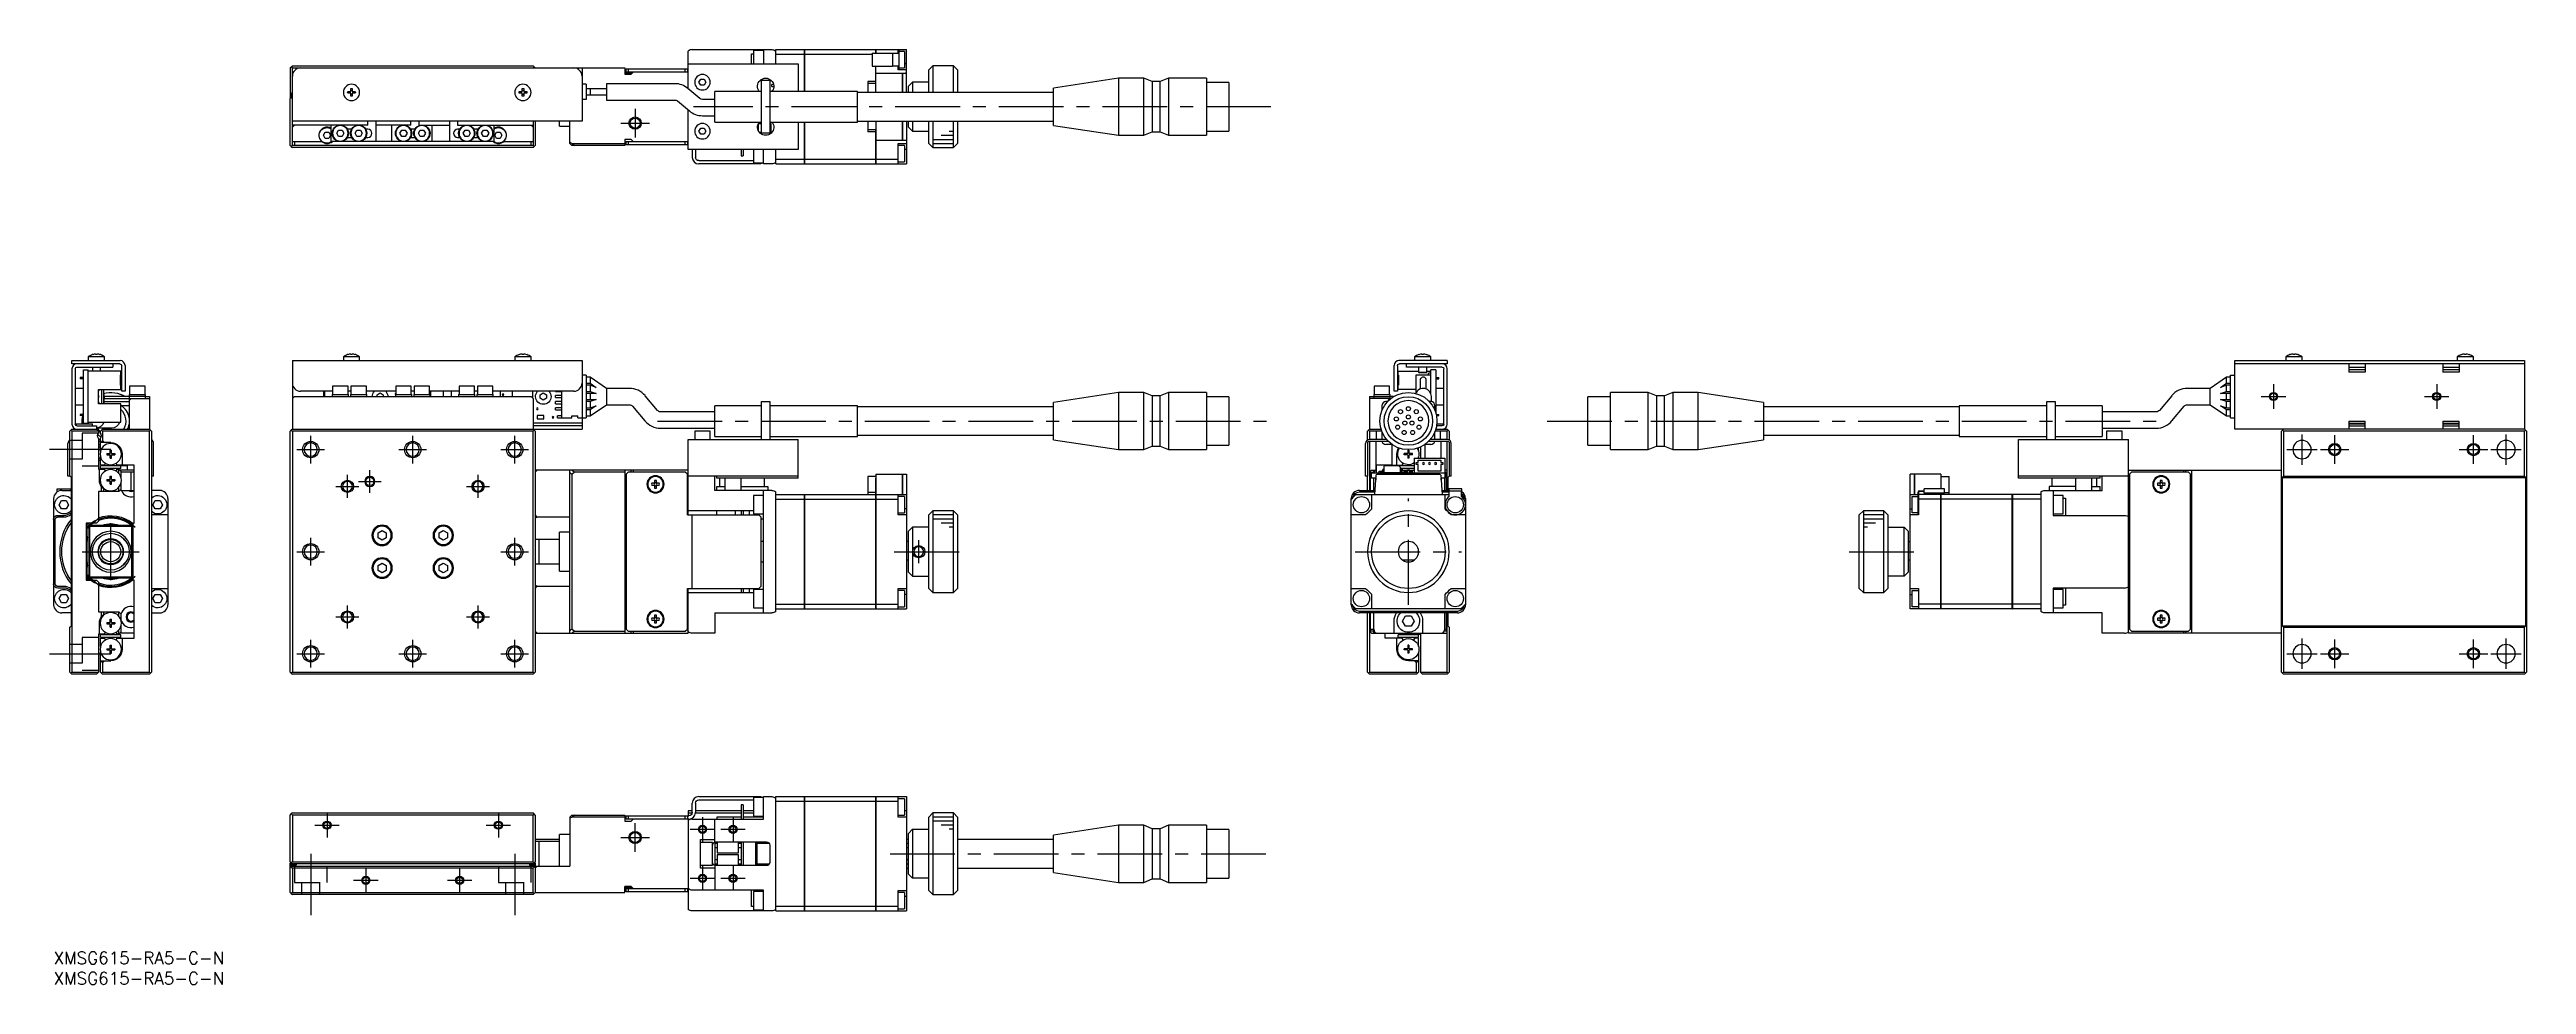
# Model space of a CAD drawing. Extents: x -1 to 606, y -8 to 221.
import ezdxf

# ---------------------------------------------------------------- set-up
doc = ezdxf.new("R2010")
doc.units = 0
doc.header["$LTSCALE"] = 0.5
doc.linetypes.add('CENTER', pattern=[50.8, 31.75, -6.35, 6.35, -6.35])
doc.linetypes.add('DASHED', pattern=[19.05, 12.7, -6.35])
for name, color, linetype in [('MSM_CENTER', 1, 'CENTER'), ('MSM_CONTINUOUS', 7, 'CONTINUOUS'), ('MSM_DASHED', 4, 'DASHED'), ('MSM_NARROW', 5, 'CONTINUOUS'), ('MSM_PART_NUMBER', 7, 'CONTINUOUS')]:
    doc.layers.add(name, color=color, linetype=linetype)
doc.styles.get("Standard").update_dxf_attribs({"font": 'txt.shx', "height": 1, "bigfont": 'bigfont.shx'})

# ---------------------------------------------------------------- blocks, each defined once
blk = doc.blocks.new('*U2')
at = {"layer": 'MSM_PART_NUMBER'}
blk.add_text('XMSG615-RA5-C-N', height=3, dxfattribs=at).set_placement((0, -3))
blk = doc.blocks.new('*U3')
at = {"layer": 'MSM_PART_NUMBER'}
blk.add_text('XMSG615-RA5-C-N', height=3, dxfattribs=at).set_placement((0, -8))

msp = doc.modelspace()

# ---------------------------------------------------------------- linework, layer by layer
at = {"layer": 'MSM_CENTER'}
for p, q in [((142.5, 206.48), (142.5, 199.48)), ((298.32, 206.98), (156.81, 206.98)), ((139, 202.98), (146, 202.98)), ((541, 136), (547, 136)), ((544, 139), (544, 133)), ((581, 136), (587, 136)), ((584, 139), (584, 133)), ((148, 130), (298, 130)), ((366, 130), (516, 130)), ((14, 123), (-1, 123)), ((59.6, 123), (66.4, 123)), ((63, 119.6), (63, 126.4)), ((84.6, 123), (91.4, 123)), ((88, 119.6), (88, 126.4)), ((109.6, 123), (116.4, 123)), ((113, 119.6), (113, 126.4)), ((547.3, 123), (554.7, 123)), ((551, 119.3), (551, 126.7)), ((555.5, 123), (562.5, 123)), ((559, 119.5), (559, 126.5)), ((589.5, 123), (596.5, 123)), ((593, 119.5), (593, 126.5)), ((597.3, 123), (604.7, 123)), ((601, 119.3), (601, 126.7)), ((72, 111.2), (72, 116.8)), ((77.5, 112.4), (77.5, 118)), ((104, 111.2), (104, 116.8)), ((69.2, 114), (74.8, 114)), ((74.7, 115.2), (80.3, 115.2)), ((101.2, 114), (106.8, 114)), ((332, 85), (332, 111)), ((14, 91), (14, 105)), ((7, 98), (21, 98)), ((59.6, 98), (66.4, 98)), ((63, 94.6), (63, 101.4)), ((109.6, 98), (116.4, 98)), ((113, 94.6), (113, 101.4)), ((206, 98), (224, 98)), ((212, 95.2), (212, 100.8)), ((319, 98), (345, 98)), ((440, 98), (458, 98)), ((69.2, 82), (74.8, 82)), ((72, 79.2), (72, 84.8)), ((101.2, 82), (106.8, 82)), ((104, 79.2), (104, 84.8)), ((-1, 73), (14, 73)), ((59.6, 73), (66.4, 73)), ((63, 69.6), (63, 76.4)), ((84.6, 73), (91.4, 73)), ((88, 69.6), (88, 76.4)), ((109.6, 73), (116.4, 73)), ((113, 69.6), (113, 76.4)), ((547.3, 73), (554.7, 73)), ((551, 69.3), (551, 76.7)), ((555.5, 73), (562.5, 73)), ((559, 69.5), (559, 76.5)), ((589.5, 73), (596.5, 73)), ((593, 69.5), (593, 76.5)), ((597.3, 73), (604.7, 73)), ((601, 69.3), (601, 76.7)), ((64, 31), (70, 31)), ((67, 34), (67, 28)), ((106, 31), (112, 31)), ((109, 34), (109, 28)), ((142.5, 24.5), (142.5, 31.5)), ((159, 33), (159, 27)), ((166.5, 33), (166.5, 27)), ((139, 28), (146, 28)), ((156, 30), (162, 30)), ((163.5, 30), (169.5, 30)), ((63, 24), (63, 9)), ((76.5, 20.5), (76.5, 14.5)), ((99.5, 20.5), (99.5, 14.5)), ((113, 24), (113, 9)), ((159, 21), (159, 15)), ((166.5, 21), (166.5, 15)), ((205, 24), (298, 24)), ((73.5, 17.5), (79.5, 17.5)), ((96.5, 17.5), (102.5, 17.5)), ((156, 18), (162, 18)), ((163.5, 18), (169.5, 18))]:
    msp.add_line(p, q, dxfattribs=at)
at = {"layer": 'MSM_CONTINUOUS'}
for p, q in [((155.5, 211.42), (155.5, 220.6)), ((156.5, 220.98), (176, 220.98)), ((171, 217.48), (171, 219.93)), ((171, 219.93), (171.5, 219.93)), ((174, 220.73), (171.5, 220.73)), ((171.5, 220.73), (171.5, 217.48)), ((174, 220.98), (174, 217.48)), ((177, 217.48), (177, 220.98)), ((177, 220.98), (183.99, 220.98)), ((177, 219.83), (183.99, 219.83)), ((183.99, 210.73), (183.99, 220.98)), ((184, 220.97), (183.99, 220.97)), ((184, 219.83), (183.99, 219.83)), ((184, 220.98), (184, 210.73)), ((184, 220.98), (201.49, 220.98)), ((184, 219.83), (200.6, 219.83)), ((200.6, 220.08), (205.6, 220.08)), ((200.6, 220.08), (200.6, 216.88)), ((201.49, 220.08), (201.49, 220.98)), ((201.5, 220.97), (201.49, 220.97)), ((201.5, 220.98), (209, 220.98)), ((201.5, 220.98), (201.5, 220.08)), ((205.6, 220.08), (205.6, 216.88)), ((207.1, 219.98), (205.6, 219.98)), ((207, 219.98), (207, 220.98)), ((207.1, 220.98), (207.1, 215.98)), ((208.5, 220.48), (207.1, 220.48)), ((208.5, 220.48), (208.5, 216.48)), ((209, 210.48), (209, 220.98)), ((58, 216.48), (58.5, 216.98)), ((58, 216.48), (58, 209.28)), ((58.25, 216.73), (58.5, 216.48)), ((58.5, 216.98), (117.5, 216.98)), ((58.5, 216.48), (140, 216.48)), ((58.5, 197.48), (58.5, 216.48)), ((118, 216.48), (117.5, 216.98)), ((117.5, 216.48), (117.75, 216.73)), ((129.5, 216.48), (129.5, 203.48)), ((130.5, 212.48), (129.5, 212.48)), ((130.5, 212.48), (130.5, 208.78)), ((135.5, 212.63), (135.5, 208.63)), ((152.23, 212.63), (135.5, 212.63)), ((140, 216.48), (140, 214.98)), ((141.75, 215.23), (140, 215.23)), ((140, 214.98), (141.5, 214.98)), ((140.3, 215.48), (140.3, 216.28)), ((140.3, 216.28), (155.3, 216.28)), ((155.5, 215.48), (140.3, 215.48)), ((140.8, 216.28), (140.8, 215.48)), ((142, 215.48), (141.5, 214.98)), ((154.8, 215.48), (154.8, 216.28)), ((155.3, 216.28), (155.3, 215.48)), ((155.5, 217.48), (182.5, 217.48)), ((158.13, 212.98), (158.57, 213.73)), ((158.57, 212.23), (158.13, 212.98)), ((158.57, 213.73), (159.43, 213.73)), ((159.43, 213.73), (159.87, 212.98)), ((159.87, 212.98), (159.43, 212.23)), ((173.5, 213.48), (175.5, 213.48)), ((173.5, 200.48), (173.5, 213.48)), ((175.5, 213.48), (175.5, 200.48)), ((182.5, 217.48), (182.5, 210.73)), ((199.5, 213.14), (199.5, 210.48)), ((201.49, 213.14), (199.5, 213.14)), ((201.5, 212.64), (199.5, 212.64)), ((200.6, 216.88), (205.6, 216.88)), ((201.49, 212.64), (201.49, 216.88)), ((201.5, 210.48), (201.5, 216.88)), ((201.5, 215.23), (207.99, 215.23)), ((205.6, 216.98), (207.1, 216.98)), ((207, 215.98), (207, 216.98)), ((209, 215.98), (207, 215.98)), ((207.1, 216.48), (208.5, 216.48)), ((207.99, 210.48), (207.99, 215.23)), ((208, 215.22), (207.99, 215.22)), ((208, 215.23), (208, 210.48)), ((208, 215.23), (208.8, 215.23)), ((209, 217.48), (208.5, 217.48)), ((208.8, 215.21), (208.8, 215.23)), ((209, 215.21), (208.8, 215.21)), ((209.5, 211.98), (210.5, 212.98)), ((214.5, 212.98), (210.5, 212.98)), ((210.5, 212.98), (210.5, 210.48)), ((215.5, 216.98), (214.5, 215.98)), ((214.5, 210.48), (214.5, 215.98)), ((220.5, 216.98), (215.5, 216.98)), ((215.5, 216.98), (215.5, 210.48)), ((221.5, 215.98), (220.5, 216.98)), ((220.5, 210.48), (220.5, 216.98)), ((221.5, 215.98), (221.5, 210.48)), ((261, 213.98), (245, 211.55)), ((267.2, 213.98), (261, 213.98)), ((261, 213.98), (261, 199.98)), ((269.2, 213.13), (267.2, 213.98)), ((267.2, 199.98), (267.2, 213.98)), ((271.2, 213.13), (269.2, 213.13)), ((269.2, 213.13), (269.2, 200.83)), ((273.2, 213.98), (271.2, 213.13)), ((271.2, 200.83), (271.2, 213.13)), ((282.5, 213.98), (273.2, 213.98)), ((273.2, 213.98), (273.2, 199.98)), ((282.5, 213.98), (282.5, 199.98)), ((288, 212.93), (282.5, 212.93)), ((288, 212.93), (288, 201.03)), ((58.5, 210.48), (58, 209.98)), ((58.5, 209.98), (58, 209.98)), ((58, 209.76), (58.5, 209.76)), ((58.1, 209.18), (58, 209.28)), ((58, 208.98), (58.25, 209.23)), ((58, 197.48), (58, 208.98)), ((58.1, 209.08), (58.1, 209.28)), ((58.5, 209.48), (58.25, 209.23)), ((58.25, 209.23), (58.5, 208.98)), ((58.5, 209.58), (58.4, 209.58)), ((72.07, 210.68), (72.8, 210.68)), ((72.8, 210.28), (72.07, 210.28)), ((72.8, 210.68), (72.8, 211.41)), ((72.8, 209.56), (72.8, 210.28)), ((73.2, 211.41), (73.2, 210.68)), ((73.2, 210.68), (73.93, 210.68)), ((73.2, 210.28), (73.2, 209.56)), ((73.93, 210.28), (73.2, 210.28)), ((114.07, 210.68), (114.8, 210.68)), ((114.8, 210.28), (114.07, 210.28)), ((114.8, 210.68), (114.8, 211.41)), ((114.8, 209.56), (114.8, 210.28)), ((115.2, 211.41), (115.2, 210.68)), ((115.2, 210.68), (115.93, 210.68)), ((115.93, 210.28), (115.2, 210.28)), ((115.2, 210.28), (115.2, 209.56)), ((130.5, 208.78), (129.5, 208.78)), ((135.5, 211.38), (130.5, 211.38)), ((130.5, 209.88), (135.5, 209.88)), ((131.5, 211.38), (131.5, 209.88)), ((135.5, 208.63), (152.23, 208.63)), ((152.87, 208.4), (155.8, 205.95)), ((158.37, 209.01), (155.44, 211.46)), ((159.43, 212.23), (158.57, 212.23)), ((162, 208.78), (159.01, 208.78)), ((173.5, 210.73), (162, 210.73)), ((162, 203.23), (162, 210.73)), ((197, 210.73), (175.5, 210.73)), ((176.45, 212.41), (176, 212.41)), ((176, 211.91), (176, 212.41)), ((176, 211.91), (176.5, 211.91)), ((176.19, 210.91), (176, 210.91)), ((176, 210.73), (176, 210.91)), ((197, 203.23), (197, 210.73)), ((245, 210.48), (197, 210.48)), ((209.5, 210.48), (209.5, 211.98)), ((245, 202.41), (245, 211.55)), ((129.5, 203.48), (58.5, 203.48)), ((58.5, 201.98), (59, 202.48)), ((77, 202.48), (58.5, 202.48)), ((66.13, 199.98), (66.57, 200.73)), ((66.57, 200.73), (67.43, 200.73)), ((67.43, 200.73), (67.87, 199.98)), ((68, 198.48), (68, 202.48)), ((69.38, 200.48), (69.82, 201.23)), ((69.82, 199.73), (69.38, 200.48)), ((69.82, 201.23), (70.68, 201.23)), ((70.68, 201.23), (71.12, 200.48)), ((71.12, 200.48), (70.68, 199.73)), ((73.02, 201.48), (71.98, 201.48)), ((73.88, 200.48), (74.32, 201.23)), ((74.32, 199.73), (73.88, 200.48)), ((74.32, 201.23), (75.18, 201.23)), ((75.18, 201.23), (75.62, 200.48)), ((75.62, 200.48), (75.18, 199.73)), ((77, 201.48), (76.48, 201.48)), ((77, 202.48), (77, 203.48)), ((79, 203.48), (79, 198.48)), ((87.5, 202.48), (79, 202.48)), ((82.8, 202.48), (82.8, 198.48)), ((84.88, 200.48), (85.32, 201.23)), ((85.32, 199.73), (84.88, 200.48)), ((85.32, 201.23), (86.18, 201.23)), ((86.18, 201.23), (86.62, 200.48)), ((86.62, 200.48), (86.18, 199.73)), ((88.52, 201.48), (87.48, 201.48)), ((87.5, 202.48), (87.5, 203.48)), ((89.38, 200.48), (89.82, 201.23)), ((89.82, 199.73), (89.38, 200.48)), ((89.5, 203.48), (89.5, 202.48)), ((89.5, 202.48), (97, 202.48)), ((89.82, 201.23), (90.68, 201.23)), ((90.68, 201.23), (91.12, 200.48)), ((91.12, 200.48), (90.68, 199.73)), ((92.8, 198.48), (92.8, 202.48)), ((97, 203.48), (97, 198.48)), ((99, 203.48), (99, 202.48)), ((99, 202.48), (117.5, 202.48)), ((99.52, 201.48), (99, 201.48)), ((100.38, 200.48), (100.82, 201.23)), ((100.82, 199.73), (100.38, 200.48)), ((100.82, 201.23), (101.68, 201.23)), ((101.68, 201.23), (102.12, 200.48)), ((102.12, 200.48), (101.68, 199.73)), ((104.02, 201.48), (102.98, 201.48)), ((104.88, 200.48), (105.32, 201.23)), ((105.32, 199.73), (104.88, 200.48)), ((105.32, 201.23), (106.18, 201.23)), ((106.18, 201.23), (106.62, 200.48)), ((106.62, 200.48), (106.18, 199.73)), ((108, 198.48), (108, 202.48)), ((108.13, 199.98), (108.57, 200.73)), ((108.57, 200.73), (109.43, 200.73)), ((109.43, 200.73), (109.87, 199.98)), ((117, 202.48), (117.5, 201.98)), ((117.5, 203.48), (117.5, 197.48)), ((118, 203.48), (118, 197.48)), ((124, 202.23), (124, 203.48)), ((124, 202.23), (126.5, 202.23)), ((126.5, 197.98), (126.5, 203.48)), ((155.5, 196.48), (155.5, 206.19)), ((158.13, 200.98), (158.57, 201.73)), ((158.57, 200.23), (158.13, 200.98)), ((158.57, 201.73), (159.43, 201.73)), ((159.01, 204.78), (162, 204.78)), ((159.43, 201.73), (159.87, 200.98)), ((159.87, 200.98), (159.43, 200.23)), ((162, 203.23), (173.5, 203.23)), ((172.67, 202.76), (172.67, 201.18)), ((173.5, 202.76), (172.67, 202.76)), ((172.92, 200.76), (173.5, 200.76)), ((175.5, 200.48), (173.5, 200.48)), ((175.5, 203.23), (197, 203.23)), ((175.82, 202.76), (175.5, 202.76)), ((175.5, 200.76), (175.82, 200.76)), ((175.82, 200.76), (175.82, 202.76)), ((182.5, 203.23), (182.5, 196.48)), ((183.99, 192.98), (183.99, 203.23)), ((184, 203.23), (184, 192.98)), ((197, 203.48), (245, 203.48)), ((199.5, 203.48), (199.5, 200.83)), ((201.5, 201.33), (199.5, 201.33)), ((201.49, 200.83), (199.5, 200.83)), ((201.49, 192.98), (201.49, 201.33)), ((201.5, 203.48), (201.5, 192.98)), ((207.99, 198.73), (207.99, 203.48)), ((208, 203.48), (208, 198.73)), ((209, 203.48), (209, 192.98)), ((209.5, 201.98), (209.5, 203.48)), ((210.5, 200.98), (209.5, 201.98)), ((210.5, 203.48), (210.5, 200.98)), ((210.5, 200.98), (214.5, 200.98)), ((214.5, 197.98), (214.5, 203.48)), ((215.5, 203.48), (215.5, 196.98)), ((220.5, 196.98), (220.5, 203.48)), ((221.5, 203.48), (221.5, 197.98)), ((245, 202.41), (261, 199.98)), ((267.2, 199.98), (269.2, 200.83)), ((269.2, 200.83), (271.2, 200.83)), ((271.2, 200.83), (273.2, 199.98)), ((282.5, 201.03), (288, 201.03)), ((58.25, 197.23), (58, 197.48)), ((58.5, 197.48), (58.25, 197.23)), ((58.25, 197.23), (58.5, 196.98)), ((58.5, 198.48), (65.68, 198.48)), ((117.5, 197.48), (58.5, 197.48)), ((117.5, 196.98), (58.5, 196.98)), ((59, 198.48), (59, 197.48)), ((66.57, 199.23), (66.13, 199.98)), ((67.43, 199.23), (66.57, 199.23)), ((67.87, 199.98), (67.43, 199.23)), ((108, 198.48), (68, 198.48)), ((70.68, 199.73), (69.82, 199.73)), ((71.98, 199.48), (73.02, 199.48)), ((75.18, 199.73), (74.32, 199.73)), ((76.48, 199.48), (77, 199.48)), ((86.18, 199.73), (85.32, 199.73)), ((87.48, 199.48), (88.52, 199.48)), ((90.68, 199.73), (89.82, 199.73)), ((99, 199.48), (99.52, 199.48)), ((101.68, 199.73), (100.82, 199.73)), ((102.98, 199.48), (104.02, 199.48)), ((106.18, 199.73), (105.32, 199.73)), ((108.57, 199.23), (108.13, 199.98)), ((109.43, 199.23), (108.57, 199.23)), ((109.87, 199.98), (109.43, 199.23)), ((110.32, 198.48), (117.5, 198.48)), ((117, 197.48), (117, 198.48)), ((117.5, 196.98), (118, 197.48)), ((117.75, 197.23), (117.5, 197.48)), ((126.5, 198.29), (127.11, 197.98)), ((127, 197.48), (126.5, 197.98)), ((140, 197.48), (127, 197.48)), ((127.11, 197.98), (140, 197.98)), ((127.11, 197.98), (127.61, 197.48)), ((141.5, 198.98), (140, 198.98)), ((140, 198.98), (140, 197.48)), ((140.3, 198.48), (155.5, 198.48)), ((140.3, 197.68), (140.3, 198.48)), ((155.5, 197.68), (140.3, 197.68)), ((140.8, 198.48), (140.8, 197.68)), ((141.5, 198.98), (142, 198.48)), ((154.8, 197.68), (154.8, 198.48)), ((155.3, 198.48), (155.3, 197.68)), ((182.5, 196.48), (155.5, 196.48)), ((156.5, 196.48), (156.5, 194.58)), ((157.3, 196.48), (157.3, 194.58)), ((159.43, 200.23), (158.57, 200.23)), ((168.5, 196.48), (168.5, 194.98)), ((168.5, 194.98), (169, 194.98)), ((169, 196.48), (169, 194.98)), ((171.5, 196.48), (171.5, 193.23)), ((174, 192.98), (174, 196.48)), ((177, 192.98), (177, 196.48)), ((207.99, 198.73), (201.5, 198.73)), ((207, 192.98), (207, 197.98)), ((207, 197.98), (209, 197.98)), ((208.5, 197.48), (207, 197.48)), ((208, 198.74), (207.99, 198.74)), ((208.8, 198.73), (208, 198.73)), ((208.5, 197.48), (208.5, 193.48)), ((209, 196.48), (208.5, 196.48)), ((208.8, 198.76), (209, 198.76)), ((208.8, 198.73), (208.8, 198.76)), ((214.5, 197.98), (215.5, 196.98)), ((215.5, 196.98), (220.5, 196.98)), ((220.5, 196.98), (221.5, 197.98)), ((261, 199.98), (267.2, 199.98)), ((273.2, 199.98), (282.5, 199.98)), ((158.1, 193.78), (171.5, 193.78)), ((173.3, 192.98), (158.1, 192.98)), ((171.5, 193.23), (174, 193.23)), ((172.8, 192.98), (172.8, 193.23)), ((173.3, 193.23), (173.3, 192.98)), ((176, 192.98), (174, 192.98)), ((177, 194.14), (183.99, 194.14)), ((177, 192.98), (183.99, 192.98)), ((184, 194.14), (183.99, 194.14)), ((184, 192.99), (183.99, 192.99)), ((184, 194.14), (201.49, 194.14)), ((184, 192.98), (201.49, 192.98)), ((201.5, 194.14), (201.49, 194.14)), ((201.5, 192.99), (201.49, 192.99)), ((201.5, 194.14), (207, 194.14)), ((201.5, 192.98), (209, 192.98)), ((207, 193.48), (208.5, 193.48)), ((12.5, 145.7), (8.5, 145.7)), ((8.5, 145.7), (8.5, 144.8)), ((9.57, 146.26), (9.55, 146.26)), ((10.3, 146.26), (10.3, 146.39)), ((10.7, 146.26), (10.3, 146.26)), ((10.7, 146.39), (10.7, 146.26)), ((11.45, 146.26), (11.43, 146.26)), ((12.5, 144.8), (12.5, 145.7)), ((75, 145.7), (71, 145.7)), ((71, 145.7), (71, 144.8)), ((72.07, 146.26), (72.05, 146.26)), ((72.8, 146.26), (72.8, 146.39)), ((73.2, 146.26), (72.8, 146.26)), ((73.2, 146.39), (73.2, 146.26)), ((73.95, 146.26), (73.93, 146.26)), ((75, 144.8), (75, 145.7)), ((117, 145.7), (113, 145.7)), ((113, 145.7), (113, 144.8)), ((114.07, 146.26), (114.05, 146.26)), ((114.8, 146.26), (114.8, 146.39)), ((115.2, 146.26), (114.8, 146.26)), ((115.2, 146.39), (115.2, 146.26)), ((115.95, 146.26), (115.93, 146.26)), ((117, 144.8), (117, 145.7)), ((333.5, 145.7), (333.5, 144.8)), ((337.5, 145.7), (333.5, 145.7)), ((334.57, 146.26), (334.55, 146.26)), ((335.3, 146.26), (335.3, 146.39)), ((335.7, 146.26), (335.3, 146.26)), ((335.7, 146.39), (335.7, 146.26)), ((336.45, 146.26), (336.43, 146.26)), ((337.5, 144.8), (337.5, 145.7)), ((547, 145.7), (547, 144.8)), ((551, 145.7), (547, 145.7)), ((548.07, 146.26), (548.05, 146.26)), ((548.8, 146.26), (548.8, 146.39)), ((549.2, 146.26), (548.8, 146.26)), ((549.2, 146.39), (549.2, 146.26)), ((549.95, 146.26), (549.93, 146.26)), ((551, 144.8), (551, 145.7)), ((589, 145.7), (589, 144.8)), ((593, 145.7), (589, 145.7)), ((590.07, 146.26), (590.05, 146.26)), ((590.8, 146.26), (590.8, 146.39)), ((591.2, 146.26), (590.8, 146.26)), ((591.2, 146.39), (591.2, 146.26)), ((591.95, 146.26), (591.93, 146.26)), ((593, 144.8), (593, 145.7)), ((4.5, 144), (4.5, 144.8)), ((4.5, 144.8), (16.3, 144.8)), ((16.2, 144), (4.5, 144)), ((4.5, 142.8), (4.5, 129.2)), ((5.3, 142.8), (5.3, 129.2)), ((5.7, 143.2), (14.5, 143.2)), ((6.5, 140.62), (6.5, 140.37)), ((7.3, 140.62), (6.5, 140.62)), ((7.3, 140.37), (6.5, 140.37)), ((7.3, 129.5), (7.3, 142.5)), ((7.3, 142.5), (8.5, 142.5)), ((8.5, 129.5), (8.5, 142.5)), ((16.5, 142.25), (8.5, 142.25)), ((9.5, 143.2), (9.5, 142.25)), ((11.5, 142.25), (11.5, 143.2)), ((14.5, 144), (14.5, 143.2)), ((16.5, 141.25), (16.4, 141.25)), ((16.4, 138.75), (16.4, 141.25)), ((16.4, 140.45), (16.5, 140.45)), ((16.4, 140.07), (16.5, 140.07)), ((16.4, 139.92), (16.5, 139.92)), ((16.5, 141.25), (16.5, 142.25)), ((16.5, 139.55), (16.5, 140.45)), ((16.7, 137.3), (16.7, 143.5)), ((17.5, 143.6), (17.5, 137.3)), ((58.5, 144.8), (58.5, 128)), ((58.5, 144.8), (129.5, 144.8)), ((129.5, 144.8), (129.5, 128)), ((130.5, 141.25), (129.5, 141.25)), ((130.5, 141.25), (130.5, 130.75)), ((131.5, 140.75), (130.5, 140.75)), ((131.5, 140.75), (131.5, 139.25)), ((135.5, 138), (131.5, 140.75)), ((328.5, 137.3), (328.5, 143.6)), ((329.3, 143.5), (329.3, 137.3)), ((329.5, 142.25), (334.5, 142.25)), ((329.5, 141.25), (329.5, 142.25)), ((329.5, 141.25), (329.6, 141.25)), ((329.6, 140.45), (329.5, 140.45)), ((329.5, 140.45), (329.5, 139.55)), ((329.6, 140.07), (329.5, 140.07)), ((329.6, 139.92), (329.5, 139.92)), ((329.6, 141.25), (329.6, 138.75)), ((341.5, 144.8), (329.7, 144.8)), ((341.5, 144), (329.8, 144)), ((331.5, 143.2), (331.5, 144)), ((340.3, 143.2), (331.5, 143.2)), ((333.8, 141.25), (333.8, 136.76)), ((337.5, 141.25), (333.8, 141.25)), ((334.5, 143.2), (334.5, 142)), ((334.5, 142), (334.7, 141.8)), ((334.5, 142), (336.5, 142)), ((336.3, 141.8), (334.7, 141.8)), ((334.9, 140), (334.9, 137.85)), ((336.3, 141.8), (336.5, 142)), ((336.4, 137.85), (336.4, 140)), ((336.5, 142), (336.5, 143.2)), ((336.5, 142.25), (337.5, 142.25)), ((337.5, 141.7), (336.95, 141.7)), ((336.95, 141.25), (336.95, 141.7)), ((337.5, 136.76), (337.5, 142.5)), ((338.7, 142.5), (337.5, 142.5)), ((338.7, 142.5), (338.7, 132.03)), ((338.7, 140.62), (339.5, 140.62)), ((338.7, 140.37), (339.5, 140.37)), ((339.5, 140.37), (339.5, 140.62)), ((340.7, 129.2), (340.7, 142.8)), ((341.5, 144.8), (341.5, 144)), ((341.5, 129.2), (341.5, 142.8)), ((532.5, 140.75), (528.5, 138)), ((533.5, 140.75), (532.5, 140.75)), ((532.5, 139.25), (532.5, 140.75)), ((533.5, 141.25), (534.5, 141.25)), ((533.5, 130.75), (533.5, 141.25)), ((534.5, 128), (534.5, 144.8)), ((534.5, 144.8), (605.5, 144.8)), ((605.5, 144), (534.5, 144)), ((562.5, 144), (562.5, 142)), ((562.5, 143.2), (566.5, 143.2)), ((566.5, 142.5), (562.5, 142.5)), ((566.5, 142), (562.5, 142)), ((566.5, 144), (566.5, 142)), ((585.5, 144), (585.5, 142)), ((585.5, 143.2), (589.5, 143.2)), ((589.5, 142.5), (585.5, 142.5)), ((589.5, 142), (585.5, 142)), ((589.5, 144), (589.5, 142)), ((605.5, 144.8), (605.5, 128)), ((7.3, 138), (5.3, 138)), ((5.3, 134), (7.3, 134)), ((11, 137.75), (16.5, 137.75)), ((11, 134.25), (11, 137.75)), ((16.5, 134.25), (11, 134.25)), ((11.7, 137.75), (11.7, 134.25)), ((12.2, 137.75), (12.2, 134.25)), ((12.35, 134.25), (12.35, 136)), ((12.35, 134.75), (18.5, 134.75)), ((12.5, 135.5), (12.5, 136)), ((22.5, 136), (12.5, 136)), ((12.5, 135.5), (23.5, 135.5)), ((16.4, 139.55), (16.5, 139.55)), ((16.5, 138.75), (16.4, 138.75)), ((16.5, 137.75), (16.5, 138.75)), ((16.5, 129.75), (16.5, 134.25)), ((18.5, 133.75), (16.5, 133.75)), ((17.5, 137.3), (16.7, 137.3)), ((18.5, 136.5), (18.5, 128)), ((18.5, 136.5), (22.5, 136.5)), ((18.5, 135), (19, 135.5)), ((22.4, 138.5), (18.6, 138.5)), ((18.6, 138.5), (18.6, 136.5)), ((22.4, 136.5), (22.4, 138.5)), ((22.5, 135.5), (22.5, 136.5)), ((22.5, 136), (23.5, 136)), ((23.5, 136), (23.5, 128)), ((59, 136), (58.5, 135.5)), ((59, 136), (117, 136)), ((68.35, 137.3), (60.5, 137.3)), ((66.2, 136), (66.2, 137.3)), ((66.5, 136), (66.5, 137.3)), ((68.25, 136.5), (72.25, 136.5)), ((68.25, 136.5), (68.25, 136)), ((72.15, 138.5), (68.35, 138.5)), ((68.35, 138.5), (68.35, 136.5)), ((72.15, 136.5), (72.15, 138.5)), ((72.85, 137.3), (72.15, 137.3)), ((72.25, 136), (72.25, 136.5)), ((72.75, 136.5), (76.75, 136.5)), ((72.75, 136.5), (72.75, 136)), ((76.65, 138.5), (72.85, 138.5)), ((72.85, 138.5), (72.85, 136.5)), ((76.65, 136.5), (76.65, 138.5)), ((83.85, 137.3), (76.65, 137.3)), ((76.75, 136), (76.75, 136.5)), ((79.25, 136.43), (80, 136.87)), ((79.25, 136), (79.25, 136.43)), ((80, 136.87), (80.75, 136.43)), ((80.75, 136.43), (80.75, 136)), ((83.75, 136.5), (87.75, 136.5)), ((83.75, 136.5), (83.75, 136)), ((87.65, 138.5), (83.85, 138.5)), ((83.85, 138.5), (83.85, 136.5)), ((87.65, 136.5), (87.65, 138.5)), ((88.35, 137.3), (87.65, 137.3)), ((87.75, 136), (87.75, 136.5)), ((88.25, 136.5), (92.25, 136.5)), ((88.25, 136.5), (88.25, 136)), ((92.15, 138.5), (88.35, 138.5)), ((88.35, 138.5), (88.35, 136.5)), ((92.15, 136.5), (92.15, 138.5)), ((99.35, 137.3), (92.15, 137.3)), ((92.25, 136), (92.25, 136.5)), ((92.34, 137.3), (92.34, 136)), ((95.54, 136), (95.54, 137.3)), ((97.42, 137.3), (97.42, 136)), ((99.25, 136.5), (103.25, 136.5)), ((99.25, 136.5), (99.25, 136)), ((103.15, 138.5), (99.35, 138.5)), ((99.35, 138.5), (99.35, 136.5)), ((103.15, 136.5), (103.15, 138.5)), ((103.85, 137.3), (103.15, 137.3)), ((103.25, 136), (103.25, 136.5)), ((103.75, 136.5), (107.75, 136.5)), ((103.75, 136.5), (103.75, 136)), ((107.65, 138.5), (103.85, 138.5)), ((103.85, 138.5), (103.85, 136.5)), ((107.65, 136.5), (107.65, 138.5)), ((127.5, 137.3), (107.65, 137.3)), ((107.75, 136), (107.75, 136.5)), ((109.5, 136), (109.5, 137.3)), ((112.45, 136), (112.45, 137.3)), ((117.5, 135.5), (117, 136)), ((117.35, 137.3), (117.35, 135.65)), ((117.5, 135.5), (117.5, 128)), ((119.25, 136.43), (120, 136.87)), ((119.25, 135.57), (119.25, 136.43)), ((120, 135.13), (119.25, 135.57)), ((120, 136.87), (120.75, 136.43)), ((120.75, 135.57), (120, 135.13)), ((120.75, 136.43), (120.75, 135.57)), ((123, 137.25), (123, 137.3)), ((123, 137.25), (124.5, 137.25)), ((123, 135.75), (123, 136.25)), ((124.5, 136.25), (123, 136.25)), ((123, 135.75), (124.5, 135.75)), ((123, 134.25), (123, 134.75)), ((124.5, 134.75), (123, 134.75)), ((123, 134.25), (124.5, 134.25)), ((124.5, 137.3), (124.5, 130.75)), ((130.5, 139.25), (131.5, 139.25)), ((131.5, 138.75), (130.5, 138.75)), ((130.5, 137.25), (131.5, 137.25)), ((132.95, 136.75), (130.5, 136.75)), ((130.5, 135.25), (132.95, 135.25)), ((131.5, 134.75), (130.5, 134.75)), ((131.5, 139.25), (132.95, 138.25)), ((131.5, 138.75), (131.5, 137.25)), ((132.95, 138.25), (131.5, 138.75)), ((131.5, 137.25), (132.95, 136.75)), ((131.5, 136.75), (131.5, 135.25)), ((132.95, 135.25), (131.5, 134.75)), ((131.5, 134.75), (131.5, 133.25)), ((131.5, 131.25), (135.5, 134)), ((131.5, 133.25), (132.95, 133.75)), ((132.95, 133.75), (131.5, 132.75)), ((135.5, 138), (135.5, 134)), ((141.1, 138), (135.5, 138)), ((135.5, 134), (141.1, 134)), ((141.87, 133.64), (144.89, 130.04)), ((147.95, 132.61), (144.93, 136.21)), ((162, 126.25), (162, 133.75)), ((173.5, 133.75), (162, 133.75)), ((173.5, 125.5), (173.5, 134.75)), ((173.5, 134.75), (175.5, 134.75)), ((175.5, 134.75), (175.5, 125.5)), ((197, 133.75), (175.5, 133.75)), ((197, 126.25), (197, 133.75)), ((261, 137), (245, 134.57)), ((245, 125.43), (245, 134.57)), ((261, 137), (261, 123)), ((267.2, 137), (261, 137)), ((267.2, 123), (267.2, 137)), ((269.2, 136.15), (267.2, 137)), ((269.2, 136.15), (269.2, 123.85)), ((271.2, 136.15), (269.2, 136.15)), ((273.2, 137), (271.2, 136.15)), ((271.2, 123.85), (271.2, 136.15)), ((273.2, 137), (273.2, 123)), ((282.5, 137), (273.2, 137)), ((282.5, 137), (282.5, 123)), ((288, 135.95), (282.5, 135.95)), ((288, 135.95), (288, 124.05)), ((322.5, 136), (322.5, 128)), ((322.5, 136), (323.5, 136)), ((327.67, 135.5), (322.5, 135.5)), ((323.5, 136.5), (323.5, 135.5)), ((323.5, 136.5), (327.5, 136.5)), ((323.5, 136), (327.5, 136)), ((323.6, 138.5), (323.6, 136.5)), ((327.4, 138.5), (323.6, 138.5)), ((325.5, 133.75), (325.5, 132.6)), ((326.86, 134.75), (326.5, 134.75)), ((327, 135.5), (327.31, 135.19)), ((327.4, 136.5), (327.4, 138.5)), ((327.5, 135.36), (327.5, 136.5)), ((328.39, 136), (327.5, 136)), ((329.3, 137.3), (328.5, 137.3)), ((329.6, 139.55), (329.5, 139.55)), ((329.5, 137.75), (329.5, 138.75)), ((329.5, 138.75), (329.6, 138.75)), ((333.8, 137.75), (329.5, 137.75)), ((337.5, 134.75), (337.14, 134.75)), ((337.65, 134.74), (337.65, 136)), ((338.5, 132.6), (338.5, 133.75)), ((340.7, 138), (338.7, 138)), ((338.7, 134), (340.7, 134)), ((381.5, 135.95), (376, 135.95)), ((376, 124.05), (376, 135.95)), ((390.8, 137), (381.5, 137)), ((381.5, 123), (381.5, 137)), ((392.8, 136.15), (390.8, 137)), ((390.8, 123), (390.8, 137)), ((394.8, 136.15), (392.8, 136.15)), ((392.8, 136.15), (392.8, 123.85)), ((396.8, 137), (394.8, 136.15)), ((394.8, 123.85), (394.8, 136.15)), ((403, 137), (396.8, 137)), ((396.8, 137), (396.8, 123)), ((419, 134.57), (403, 137)), ((403, 123), (403, 137)), ((419, 134.57), (419, 125.43)), ((488.5, 133.75), (467, 133.75)), ((467, 133.75), (467, 126.25)), ((488.5, 134.75), (490.5, 134.75)), ((488.5, 125.5), (488.5, 134.75)), ((490.5, 134.75), (490.5, 125.5)), ((502, 133.75), (490.5, 133.75)), ((502, 133.75), (502, 126.25)), ((519.07, 136.21), (516.05, 132.61)), ((519.11, 130.04), (522.13, 133.64)), ((528.5, 138), (522.9, 138)), ((522.9, 134), (528.5, 134)), ((528.5, 134), (528.5, 138)), ((528.5, 134), (532.5, 131.25)), ((531.05, 138.25), (532.5, 139.25)), ((532.5, 138.75), (531.05, 138.25)), ((531.05, 136.75), (532.5, 137.25)), ((533.5, 136.75), (531.05, 136.75)), ((531.05, 135.25), (533.5, 135.25)), ((532.5, 134.75), (531.05, 135.25)), ((531.05, 133.75), (532.5, 133.25)), ((532.5, 132.75), (531.05, 133.75)), ((532.5, 139.25), (533.5, 139.25)), ((533.5, 138.75), (532.5, 138.75)), ((532.5, 137.25), (532.5, 138.75)), ((532.5, 137.25), (533.5, 137.25)), ((532.5, 135.25), (532.5, 136.75)), ((533.5, 134.75), (532.5, 134.75)), ((532.5, 133.25), (532.5, 134.75)), ((4, 127.5), (4.25, 127.75)), ((4, 116.5), (4, 127.5)), ((4.25, 127.75), (4.5, 128)), ((4.5, 127.5), (4.25, 127.75)), ((4.5, 128), (10.5, 128)), ((4.5, 127.5), (4.5, 68.5)), ((11, 127.5), (4.5, 127.5)), ((5.5, 129.3), (9.5, 129.3)), ((5.5, 129.3), (5.5, 128.85)), ((5.7, 128.8), (10.5, 128.8)), ((6.5, 131.62), (6.5, 131.37)), ((7.3, 131.62), (6.5, 131.62)), ((7.3, 131.37), (6.5, 131.37)), ((7.3, 129.5), (8.5, 129.5)), ((7.5, 129.5), (7.5, 129.3)), ((8.5, 129.75), (16.5, 129.75)), ((8.5, 129.49), (8.5, 129.3)), ((9.5, 128.8), (9.5, 129.3)), ((10.5, 128.8), (10.5, 128)), ((14.21, 128.25), (10.5, 128.25)), ((10.5, 128), (11, 127.5)), ((11, 127.5), (11, 127.06)), ((11.5, 127.5), (11.75, 127.75)), ((11.5, 127.06), (11.5, 127.5)), ((11.75, 127.75), (12, 128)), ((12, 127.5), (11.75, 127.75)), ((12, 128), (23.5, 128)), ((23.5, 127.5), (12, 127.5)), ((12, 127.5), (12, 125.2)), ((23.5, 128), (23.75, 127.75)), ((23.75, 127.75), (23.5, 127.5)), ((23.5, 68.5), (23.5, 127.5)), ((23.75, 127.75), (24, 127.5)), ((24, 127.5), (24, 68.5)), ((58.25, 127.75), (58, 127.5)), ((58, 68.5), (58, 127.5)), ((58.5, 128), (58.25, 127.75)), ((58.25, 127.75), (58.5, 127.5)), ((58.5, 128), (129.5, 128)), ((58.5, 127.5), (58.5, 68.5)), ((117.5, 127.5), (58.5, 127.5)), ((129.5, 129.5), (117.5, 129.5)), ((129.5, 128.8), (117.5, 128.8)), ((118, 127.5), (117.5, 128)), ((117.5, 127.5), (117.75, 127.75)), ((117.5, 68.5), (117.5, 127.5)), ((118, 127.5), (118, 68.5)), ((118.54, 131.32), (118.54, 130.52)), ((120.14, 131.32), (118.54, 131.32)), ((118.54, 130.52), (120.14, 130.52)), ((120.14, 130.52), (120.14, 131.32)), ((123, 132.75), (123, 133.25)), ((124.5, 133.25), (123, 133.25)), ((123, 132.75), (124.5, 132.75)), ((123.5, 130.75), (123.5, 131.25)), ((124.5, 131.25), (123.5, 131.25)), ((123.5, 130.75), (127, 130.75)), ((127, 130.75), (127, 131.25)), ((127, 131.25), (128.5, 131.25)), ((128.5, 130.75), (128.5, 131.25)), ((128.5, 130.75), (130.5, 130.75)), ((130.5, 133.25), (131.5, 133.25)), ((131.5, 132.75), (130.5, 132.75)), ((130.5, 131.25), (131.5, 131.25)), ((131.5, 132.75), (131.5, 131.25)), ((162, 132.25), (148.72, 132.25)), ((148.72, 128.25), (162, 128.25)), ((160.9, 127.5), (157.1, 127.5)), ((157.1, 127.5), (157.1, 125.5)), ((160.9, 125.5), (160.9, 127.5)), ((245, 133.5), (197, 133.5)), ((322, 127.5), (322.25, 127.75)), ((322, 125.37), (322, 127.5)), ((322.25, 127.75), (322.5, 128)), ((322.5, 127.5), (322.25, 127.75)), ((322.5, 128), (325.29, 128)), ((322.5, 127.5), (322.5, 125.5)), ((324.1, 127.5), (322.5, 127.5)), ((324.1, 127.5), (324.1, 125.5)), ((325.46, 127.5), (324.1, 127.5)), ((339.9, 127.5), (338.54, 127.5)), ((338.71, 128), (341.5, 128)), ((338.81, 131.62), (339.5, 131.62)), ((338.86, 131.37), (339.5, 131.37)), ((340.3, 128.8), (338.9, 128.8)), ((338.96, 129.3), (340.5, 129.3)), ((339.5, 131.37), (339.5, 131.62)), ((339.9, 125.5), (339.9, 127.5)), ((341.5, 127.5), (339.9, 127.5)), ((340.5, 128.85), (340.5, 129.3)), ((341.5, 128), (341.75, 127.75)), ((341.75, 127.75), (341.5, 127.5)), ((341.5, 125.5), (341.5, 127.5)), ((341.75, 127.75), (342, 127.5)), ((342, 127.5), (342, 125.37)), ((467, 133.5), (419, 133.5)), ((515.28, 132.25), (502, 132.25)), ((502, 128.25), (515.28, 128.25)), ((503.1, 127.5), (503.1, 125.5)), ((506.9, 127.5), (503.1, 127.5)), ((506.9, 125.5), (506.9, 127.5)), ((532.5, 133.25), (533.5, 133.25)), ((533.5, 132.75), (532.5, 132.75)), ((532.5, 131.25), (532.5, 132.75)), ((532.5, 131.25), (533.5, 131.25)), ((533.5, 130.75), (534.5, 130.75)), ((605.5, 128), (534.5, 128)), ((546.25, 127.75), (546, 127.5)), ((546, 68.5), (546, 127.5)), ((546.5, 128), (546.25, 127.75)), ((546.25, 127.75), (546.5, 127.5)), ((546.5, 127.5), (546.5, 116.5)), ((605.5, 127.5), (546.5, 127.5)), ((562.5, 130), (566.5, 130)), ((562.5, 130), (562.5, 128)), ((562.5, 129.5), (566.5, 129.5)), ((562.5, 129.3), (566.5, 129.3)), ((562.5, 128.8), (566.5, 128.8)), ((566.5, 128), (566.5, 130)), ((585.5, 130), (589.5, 130)), ((585.5, 130), (585.5, 128)), ((585.5, 129.5), (589.5, 129.5)), ((585.5, 129.3), (589.5, 129.3)), ((585.5, 128.8), (589.5, 128.8)), ((589.5, 128), (589.5, 130)), ((605.75, 127.75), (605.5, 128)), ((605.5, 127.5), (605.75, 127.75)), ((605.5, 116.5), (605.5, 127.5)), ((606, 127.5), (605.75, 127.75)), ((606, 127.5), (606, 68.5)), ((3.5, 116.5), (3.5, 124.5)), ((11, 125.74), (11, 118.2)), ((11.5, 125.5), (11, 125.5)), ((11.5, 125), (11, 125)), ((11, 124.25), (11.5, 124.25)), ((11.5, 122.61), (11.5, 125.74)), ((14, 124.7), (11.5, 124.7)), ((12, 125.2), (11.65, 124.7)), ((12.5, 124.7), (12, 125.2)), ((13, 122.04), (13.8, 122.04)), ((13, 122.04), (13, 121.75)), ((13, 121.75), (13.8, 121.75)), ((13.53, 121.75), (13.53, 122.04)), ((13.86, 122.9), (14.15, 122.9)), ((13.86, 122.1), (13.86, 122.9)), ((14.15, 122.37), (13.86, 122.37)), ((13.86, 120.9), (13.86, 121.69)), ((13.86, 121.43), (14.15, 121.43)), ((14.15, 122.1), (14.15, 122.9)), ((14.15, 120.9), (14.15, 121.69)), ((14.21, 122.04), (15, 122.04)), ((14.21, 121.75), (15, 121.75)), ((14.47, 121.75), (14.47, 122.04)), ((15, 122.04), (15, 121.75)), ((16.8, 121.9), (16.8, 119.2)), ((24.5, 116.5), (24.5, 124.5)), ((155.5, 125.5), (182.5, 125.5)), ((155.5, 107), (155.5, 125.5)), ((162, 126.25), (173.5, 126.25)), ((175.5, 126.25), (197, 126.25)), ((182.5, 116), (182.5, 125.5)), ((197, 126.5), (245, 126.5)), ((245, 125.43), (261, 123)), ((261, 123), (267.2, 123)), ((267.2, 123), (269.2, 123.85)), ((269.2, 123.85), (271.2, 123.85)), ((271.2, 123.85), (273.2, 123)), ((273.2, 123), (282.5, 123)), ((282.5, 124.05), (288, 124.05)), ((321.5, 116.5), (321.5, 124.5)), ((322, 124.8), (322, 116.5)), ((327.1, 125), (322.2, 125)), ((326.64, 125.5), (322.5, 125.5)), ((322.5, 125), (322.5, 113)), ((324, 125), (324, 118)), ((325.5, 127.4), (325.5, 125.5)), ((326.5, 125.5), (326.5, 125.67)), ((328.01, 124.25), (326.5, 124.25)), ((328, 119.08), (328, 124.25)), ((329.2, 119.2), (329.2, 121.9)), ((331, 121.75), (331, 122.04)), ((331.79, 122.04), (331, 122.04)), ((331.79, 121.75), (331, 121.75)), ((331.53, 122.04), (331.53, 121.75)), ((332.14, 122.9), (331.85, 122.9)), ((331.85, 122.9), (331.85, 122.1)), ((332.14, 122.37), (331.85, 122.37)), ((331.85, 121.69), (331.85, 120.9)), ((331.85, 121.43), (332.14, 121.43)), ((332.14, 122.9), (332.14, 122.1)), ((332.14, 121.69), (332.14, 120.9)), ((333, 122.04), (332.2, 122.04)), ((333, 121.75), (332.2, 121.75)), ((332.47, 122.04), (332.47, 121.75)), ((333, 121.75), (333, 122.04)), ((334.5, 122.61), (334.5, 123.46)), ((335, 123.68), (335, 120.9)), ((337.5, 124.25), (335.99, 124.25)), ((336, 124.25), (336, 120.9)), ((341.8, 125), (336.9, 125)), ((341.5, 125.5), (337.36, 125.5)), ((337.5, 125.67), (337.5, 125.5)), ((338.5, 125.5), (338.5, 127.4)), ((340, 120.9), (340, 125)), ((341.5, 113), (341.5, 125)), ((342, 124.8), (342, 116.5)), ((342.5, 116.5), (342.5, 124.5)), ((376, 124.05), (381.5, 124.05)), ((381.5, 123), (390.8, 123)), ((390.8, 123), (392.8, 123.85)), ((392.8, 123.85), (394.8, 123.85)), ((394.8, 123.85), (396.8, 123)), ((396.8, 123), (403, 123)), ((403, 123), (419, 125.43)), ((419, 126.5), (467, 126.5)), ((467, 126.25), (488.5, 126.25)), ((481.5, 116), (481.5, 125.5)), ((481.5, 125.5), (508.5, 125.5)), ((490.5, 126.25), (502, 126.25)), ((508.5, 78), (508.5, 125.5)), ((4, 116.5), (3.5, 116.5)), ((4.35, 116.15), (4, 116.5)), ((4.35, 79.85), (4.35, 116.15)), ((11, 120.9), (11.5, 120.9)), ((11, 120.4), (11.5, 120.4)), ((11, 118.2), (12.45, 118.2)), ((11.23, 115.54), (11.23, 118.2)), ((11.5, 119.2), (11.5, 121.19)), ((12.45, 119.2), (11.5, 119.2)), ((11.5, 118.4), (11.5, 119)), ((16.5, 119), (11.5, 119)), ((16.5, 118.4), (11.5, 118.4)), ((12.07, 119.2), (12.07, 119)), ((12.07, 118.4), (12.07, 118.2)), ((12.62, 119.5), (12.45, 119.2)), ((12.58, 117.98), (12.45, 118.2)), ((12.57, 119.4), (12.57, 119.42)), ((12.57, 118), (12.57, 118)), ((12.58, 118), (12.57, 118)), ((13, 115.64), (13.8, 115.64)), ((13, 115.64), (13, 115.35)), ((13, 115.35), (13.8, 115.35)), ((13.53, 115.35), (13.53, 115.64)), ((13.86, 120.9), (14.15, 120.9)), ((13.86, 116.5), (14.15, 116.5)), ((13.86, 115.7), (13.86, 116.5)), ((14.15, 115.97), (13.86, 115.97)), ((14.15, 115.7), (14.15, 116.5)), ((14.21, 115.64), (15, 115.64)), ((14.21, 115.35), (15, 115.35)), ((14.47, 115.35), (14.47, 115.64)), ((15, 115.64), (15, 115.35)), ((15.55, 119.2), (15.38, 119.5)), ((15.55, 118.2), (15.42, 117.98)), ((15.43, 118), (15.42, 118)), ((19.7, 119.2), (15.55, 119.2)), ((15.55, 118.2), (16, 118.2)), ((16, 118.2), (16, 118.4)), ((16, 117.16), (16, 118.2)), ((16, 118.2), (16.5, 117.7)), ((19.7, 118), (16.2, 118)), ((16.3, 119), (16.35, 119.05)), ((16.42, 119.08), (18, 119.08)), ((16.5, 118.4), (16.5, 119)), ((16.5, 117.7), (16.5, 116.21)), ((19.7, 117.45), (16.5, 117.45)), ((18, 119.2), (18, 118)), ((19, 112.95), (19, 117.45)), ((19.7, 105), (19.7, 119.2)), ((24.5, 116.5), (24, 116.5)), ((118, 117.5), (118.5, 118)), ((155.5, 118), (118, 118)), ((126.5, 78), (126.5, 118)), ((127, 116.89), (126.5, 117.39)), ((127.61, 117.5), (127, 116.89)), ((127, 116.89), (127, 79.11)), ((127.11, 118), (127.61, 117.5)), ((140, 117.5), (127.61, 117.5)), ((140, 118), (140, 78)), ((140.8, 117.5), (140.3, 117)), ((140.3, 117), (140.3, 79)), ((154.8, 117.5), (140.8, 117.5)), ((141.5, 117.5), (141.5, 118)), ((142, 118), (142, 117.5)), ((147.26, 115.42), (147.26, 114.74)), ((147.74, 114.74), (147.74, 115.42)), ((155.3, 117), (154.8, 117.5)), ((155.3, 107), (155.3, 117)), ((182.5, 116.5), (155.5, 116.5)), ((162, 113), (162, 116.5)), ((162.5, 116), (162.5, 116.5)), ((182.5, 116), (162.5, 116)), ((163.25, 114), (163.25, 116)), ((164.5, 116), (164.5, 113)), ((168.5, 113), (168.5, 116)), ((174.25, 114), (174.25, 116)), ((199.5, 116.4), (199.5, 112)), ((201.5, 116.4), (199.5, 116.4)), ((201.49, 84), (201.49, 116)), ((201.49, 116), (201.5, 116)), ((201.5, 117), (201.5, 84)), ((201.5, 117), (207.99, 117)), ((207.99, 112), (207.99, 117)), ((208, 116.99), (207.99, 116.99)), ((208, 117), (208, 112)), ((208, 117), (209, 117)), ((209, 117), (209, 84)), ((322, 116.5), (321.5, 116.5)), ((322, 113), (322, 116.5)), ((323, 118), (322.5, 117.5)), ((322.7, 117.5), (323.5, 117.5)), ((322.7, 113), (322.7, 117.5)), ((323, 117), (322.7, 117)), ((323, 118), (324, 118)), ((341, 117.2), (323, 117.2)), ((323, 116), (323, 117.2)), ((324.03, 116), (323, 116)), ((323.5, 117.2), (323.5, 118)), ((323.5, 113), (323.5, 116)), ((323.75, 112), (324.08, 116.72)), ((324, 118), (324.1, 118)), ((324, 116), (324, 115.58)), ((324.1, 119.2), (324.1, 117.2)), ((327.9, 119.2), (324.1, 119.2)), ((324.38, 117), (339.62, 117)), ((324.83, 117.75), (325.66, 117.75)), ((324.83, 117.2), (324.83, 117.75)), ((325.05, 117.2), (325.05, 117.43)), ((325.56, 117.43), (325.05, 117.43)), ((325.3, 117.2), (325.3, 117.43)), ((325.36, 117.2), (325.36, 117.43)), ((325.66, 117.53), (325.66, 117.86)), ((325.78, 117.2), (325.78, 117.28)), ((325.89, 117.86), (325.89, 117.53)), ((325.89, 117.75), (326.1, 117.75)), ((326.1, 118.19), (325.99, 118.19)), ((326.1, 117.96), (325.99, 117.96)), ((326.1, 117.4), (326.1, 118.98)), ((326.2, 119.08), (329.58, 119.08)), ((329.9, 117.3), (326.2, 117.3)), ((327.78, 117.2), (327.78, 117.3)), ((327.9, 119.08), (327.9, 119.2)), ((327.9, 117.2), (327.9, 117.3)), ((328, 119.2), (330.45, 119.2)), ((328.5, 117.3), (328.5, 117.2)), ((329.31, 117.2), (329.31, 117.3)), ((329.65, 119.05), (329.97, 118.73)), ((333.43, 119), (329.7, 119)), ((330, 118.66), (330, 117.4)), ((333.43, 118.4), (330, 118.4)), ((330, 118.2), (330, 118.19)), ((330.45, 118.2), (330, 118.2)), ((330, 118.2), (330, 118.2)), ((330.11, 118.19), (330, 118.19)), ((330.11, 117.96), (330, 117.96)), ((330, 117.75), (330.21, 117.75)), ((330, 117.63), (330.21, 117.63)), ((330.21, 117.86), (330.21, 117.53)), ((330.41, 118), (333.43, 118)), ((330.44, 117.53), (330.44, 117.86)), ((330.44, 117.75), (330.5, 117.75)), ((330.44, 117.63), (330.5, 117.63)), ((330.45, 119.2), (330.62, 119.5)), ((330.45, 118.2), (330.57, 118)), ((330.5, 117.44), (330.5, 118)), ((330.5, 117.2), (330.5, 117.2)), ((330.54, 117.43), (331.05, 117.43)), ((330.73, 117.43), (330.73, 117.2)), ((330.8, 117.43), (330.8, 117.2)), ((331, 117.43), (331, 118)), ((331, 117.75), (331.75, 117.75)), ((331, 117.63), (331.75, 117.63)), ((331.05, 117.43), (331.05, 117.2)), ((331.75, 117.2), (331.75, 118)), ((332.14, 120.9), (331.85, 120.9)), ((332.25, 117.2), (332.25, 118)), ((332.25, 117.75), (333, 117.75)), ((332.25, 117.63), (333, 117.63)), ((333, 117.2), (333, 118)), ((333.38, 119.5), (333.43, 119.42)), ((333.43, 120.9), (333.43, 117.2)), ((333.43, 120.9), (340.93, 120.9)), ((333.93, 119.35), (333.93, 119.85)), ((333.93, 119.85), (334.43, 119.85)), ((334.43, 119.35), (333.93, 119.35)), ((334.43, 120.4), (339.93, 120.4)), ((334.43, 119.85), (334.43, 120.4)), ((334.43, 117.7), (334.43, 119.35)), ((339.93, 117.7), (334.43, 117.7)), ((334.5, 120.9), (334.5, 121.19)), ((339.92, 116.72), (340.25, 112)), ((339.93, 120.4), (339.93, 119.85)), ((339.93, 119.85), (340.43, 119.85)), ((339.93, 119.35), (339.93, 117.7)), ((340.43, 119.35), (339.93, 119.35)), ((341, 116), (339.97, 116)), ((340, 115.58), (340, 116)), ((340.43, 119.85), (340.43, 119.35)), ((340.9, 113), (340.9, 116)), ((340.93, 120.9), (340.93, 117.2)), ((341.5, 118), (340.93, 118)), ((340.93, 117.5), (341.3, 117.5)), ((341, 116), (341, 117.2)), ((341.3, 117), (341, 117)), ((341.3, 117.5), (341.3, 113)), ((342, 116.5), (341.65, 116.15)), ((341.65, 116.15), (341.65, 113)), ((342.5, 116.5), (342, 116.5)), ((455, 84), (455, 117)), ((456, 117), (455, 117)), ((456, 112), (456, 117)), ((456, 116.99), (456.01, 116.99)), ((456.01, 117), (456.01, 112)), ((462.5, 117), (456.01, 117)), ((462.5, 117), (462.5, 113.4)), ((462.5, 116.4), (464.5, 116.4)), ((462.5, 116), (462.51, 116)), ((462.51, 116), (462.51, 113.4)), ((464.5, 112), (464.5, 116.4)), ((508.5, 116.5), (481.5, 116.5)), ((501.5, 116), (481.5, 116)), ((489.75, 114), (489.75, 116)), ((495.5, 116), (495.5, 113)), ((499.5, 113), (499.5, 116)), ((500.75, 114), (500.75, 116)), ((501.5, 116), (501.5, 116.5)), ((502, 113), (502, 116.5)), ((508.5, 118), (546, 118)), ((509.2, 117.5), (508.7, 117)), ((508.7, 117), (508.7, 79)), ((523.2, 117.5), (509.2, 117.5)), ((516.26, 115.42), (516.26, 114.74)), ((516.74, 114.74), (516.74, 115.42)), ((522, 117.5), (522, 118)), ((522.5, 117.5), (522.5, 118)), ((523.7, 117), (523.2, 117.5)), ((523.7, 79), (523.7, 117)), ((524, 78), (524, 118)), ((546.5, 116.5), (546.15, 116.15)), ((546.15, 116.15), (546.15, 79.85)), ((546.15, 116.15), (605.85, 116.15)), ((546.5, 116.5), (605.5, 116.5)), ((605.85, 116.15), (605.5, 116.5)), ((605.85, 79.85), (605.85, 116.15)), ((0, 111), (0, 85)), ((0.9, 112.67), (0.9, 113.4)), ((0.9, 113.4), (4.1, 113.4)), ((1.35, 109.5), (1.92, 110.5)), ((1.92, 108.5), (1.35, 109.5)), ((1.92, 110.5), (3.08, 110.5)), ((2, 113), (4.35, 113)), ((3.08, 110.5), (3.65, 109.5)), ((3.65, 109.5), (3.08, 108.5)), ((4.1, 113.4), (4.1, 113)), ((16, 112.7), (11, 112.7)), ((11, 112.7), (11, 105.5)), ((11.7, 112.7), (11.7, 113.98)), ((12.2, 113.42), (12.2, 112.7)), ((13.86, 114.5), (13.86, 115.29)), ((13.86, 115.03), (14.15, 115.03)), ((13.86, 114.5), (14.15, 114.5)), ((14.15, 114.5), (14.15, 115.29)), ((16, 112.7), (16, 113.84)), ((16.5, 113.2), (16, 112.7)), ((16.5, 114.79), (16.5, 112.95)), ((16.5, 112.95), (19.7, 112.95)), ((26, 113), (24, 113)), ((24.35, 109.5), (24.92, 110.5)), ((24.92, 108.5), (24.35, 109.5)), ((24.92, 110.5), (26.08, 110.5)), ((26.08, 110.5), (26.65, 109.5)), ((26.65, 109.5), (26.08, 108.5)), ((28, 111), (28, 107)), ((147.26, 114.74), (146.58, 114.74)), ((146.58, 114.26), (147.26, 114.26)), ((147.26, 114.26), (147.26, 113.58)), ((148.42, 114.74), (147.74, 114.74)), ((147.74, 114.26), (148.42, 114.26)), ((147.74, 113.58), (147.74, 114.26)), ((176, 113), (162, 113)), ((162.5, 114), (164.5, 114)), ((162.5, 113), (162.5, 114)), ((168.5, 114), (175, 114)), ((171.5, 111.75), (171.5, 107.25)), ((174, 111.75), (171.5, 111.75)), ((174, 83), (174, 113)), ((175, 114), (175, 113)), ((177, 83.38), (177, 112.62)), ((177, 112), (183.99, 112)), ((177, 110.85), (183.99, 110.85)), ((183.99, 84), (183.99, 112)), ((184, 111.99), (183.99, 111.99)), ((184, 110.84), (183.99, 110.84)), ((184, 112), (201.49, 112)), ((184, 112), (184, 84)), ((184, 110.85), (201.49, 110.85)), ((201.49, 112.5), (199.5, 112.5)), ((201.49, 113.4), (201.5, 113.4)), ((201.49, 112.3), (201.5, 112.3)), ((201.5, 111.99), (201.49, 111.99)), ((201.5, 110.84), (201.49, 110.84)), ((201.5, 112), (209, 112)), ((201.5, 110.85), (207, 110.85)), ((207, 107), (207, 112)), ((208.5, 111.5), (207, 111.5)), ((208.5, 111.5), (208.5, 107.5)), ((318, 85), (318, 111)), ((319.15, 112), (342, 112)), ((320, 113), (323.82, 113)), ((320, 112.62), (323.79, 112.62)), ((323, 112), (323, 108.5)), ((340.18, 113), (341.9, 113)), ((340.21, 112.62), (341.9, 112.62)), ((341, 108.5), (341, 112)), ((345.1, 113.4), (341.9, 113.4)), ((341.9, 113.4), (341.9, 112.3)), ((341.9, 112.3), (342, 112.3)), ((342, 112.9), (345, 112.9)), ((342, 111.5), (342, 112.9)), ((345, 111.5), (345, 112.9)), ((345, 112.3), (345.1, 112.3)), ((345.1, 112.3), (345.1, 113.4)), ((346, 111), (346, 85)), ((455, 112), (456.9, 112)), ((455.5, 107.5), (455.5, 111.5)), ((455.5, 111.5), (457, 111.5)), ((456.9, 107), (456.9, 112.6)), ((457, 112.6), (457, 107)), ((462.5, 112), (457, 112)), ((462.5, 110.85), (457, 110.85)), ((457.2, 112.9), (458.4, 112.9)), ((457.2, 112.8), (458.4, 112.8)), ((463.4, 113.4), (458.4, 113.4)), ((458.4, 112.3), (458.4, 113.4)), ((463.4, 112.3), (458.4, 112.3)), ((462.5, 84), (462.5, 112.3)), ((462.5, 111.99), (462.51, 111.99)), ((462.5, 110.84), (462.51, 110.84)), ((462.51, 112.3), (462.51, 84)), ((480, 112), (462.51, 112)), ((480, 110.85), (462.51, 110.85)), ((463.4, 112.3), (463.4, 113.4)), ((463.4, 112.5), (464.5, 112.5)), ((480, 84), (480, 112)), ((480, 111.99), (480.01, 111.99)), ((480, 110.84), (480.01, 110.84)), ((480.01, 112), (480.01, 84)), ((487, 112), (480.01, 112)), ((487, 110.85), (480.01, 110.85)), ((487, 112.62), (487, 83.38)), ((488, 113), (502, 113)), ((489, 114), (489, 113)), ((495.5, 114), (489, 114)), ((490, 113), (490, 106.9)), ((492.5, 111.75), (490, 111.75)), ((492.5, 107.25), (492.5, 111.75)), ((492.5, 111.08), (493, 111.08)), ((493, 111.08), (493, 106.9)), ((499.5, 114), (501.5, 114)), ((501.5, 113), (501.5, 114)), ((508.7, 112.5), (508.5, 112.5)), ((516.26, 114.74), (515.58, 114.74)), ((515.58, 114.26), (516.26, 114.26)), ((516.26, 114.26), (516.26, 113.58)), ((517.42, 114.74), (516.74, 114.74)), ((516.74, 113.58), (516.74, 114.26)), ((516.74, 114.26), (517.42, 114.26)), ((523.7, 112.5), (524, 112.5)), ((524, 111.75), (523.7, 111.75)), ((0.38, 90.23), (0.38, 105.77)), ((1, 106.9), (2.5, 106.9)), ((1.13, 106.52), (2.5, 106.52)), ((3.08, 108.5), (1.92, 108.5)), ((10.5, 105), (8, 105)), ((8, 105), (8, 91)), ((8.5, 103.7), (8.8, 104)), ((8.5, 92.3), (8.5, 103.7)), ((9.3, 104.5), (8.8, 104)), ((8.8, 104), (8.8, 92)), ((19, 104.2), (9, 104.2)), ((9.3, 104.5), (18.7, 104.5)), ((9.79, 105), (11, 106.21)), ((11, 105.5), (10.5, 105)), ((18.7, 104.5), (19.5, 103.7)), ((19.2, 92), (19.2, 104)), ((19.5, 91), (19.5, 105)), ((19.5, 105), (19.7, 105)), ((28, 107), (24, 107)), ((26.08, 108.5), (24.92, 108.5)), ((28, 107), (28, 89)), ((118.5, 106.49), (118, 106.99)), ((118, 106.31), (118.5, 106.49)), ((126.5, 106.49), (118.5, 106.49)), ((140.3, 108), (140, 108)), ((140, 106.25), (140.3, 106.25)), ((171.5, 108), (155.3, 108)), ((155.3, 107), (172.8, 107)), ((156.5, 89), (156.5, 107)), ((162.5, 107), (162.5, 108)), ((167, 108), (167, 107)), ((168.5, 108), (168.5, 107)), ((169, 108), (169, 107)), ((170.5, 107), (170.5, 108)), ((171.5, 107.25), (174, 107.25)), ((173.3, 106.5), (172.8, 107)), ((173.3, 106.5), (173.3, 89.5)), ((174, 106), (173.3, 106)), ((207, 107.5), (208.5, 107.5)), ((209, 107), (207, 107)), ((209, 108.5), (208.5, 108.5)), ((209.5, 103), (210.5, 104)), ((210.5, 104), (210.5, 92)), ((214.5, 104), (210.5, 104)), ((215.5, 108), (214.5, 107)), ((214.5, 89), (214.5, 107)), ((215.5, 108), (215.5, 88)), ((220.5, 108), (215.5, 108)), ((220.5, 88), (220.5, 108)), ((221.5, 107), (220.5, 108)), ((221.5, 107), (221.5, 89)), ((321.5, 107), (318, 107)), ((346, 107), (342.5, 107)), ((443.5, 108), (442.5, 107)), ((442.5, 89), (442.5, 107)), ((448.5, 108), (443.5, 108)), ((443.5, 108), (443.5, 88)), ((449.5, 107), (448.5, 108)), ((448.5, 88), (448.5, 108)), ((449.5, 107), (449.5, 89)), ((449.5, 104), (453.5, 104)), ((454.5, 103), (453.5, 104)), ((453.5, 92), (453.5, 104)), ((455, 108.5), (455.5, 108.5)), ((457, 107), (455, 107)), ((456.9, 107.5), (455.5, 107.5)), ((490, 107.25), (492.5, 107.25)), ((490, 106.9), (507.5, 106.9)), ((508.7, 108), (508.5, 108)), ((508.7, 107), (508.5, 107)), ((508.7, 105.5), (508.5, 105.5)), ((523.7, 106.25), (524, 106.25)), ((17.2, 100.97), (17.2, 101.16)), ((17.2, 100.97), (17.43, 100.75)), ((17.43, 100.92), (17.43, 100.75)), ((17.43, 100.75), (17.56, 100.75)), ((79.5, 102.58), (80.5, 103.15)), ((79.5, 101.42), (79.5, 102.58)), ((80.5, 100.85), (79.5, 101.42)), ((80.5, 103.15), (81.5, 102.58)), ((81.5, 101.42), (80.5, 100.85)), ((81.5, 102.58), (81.5, 101.42)), ((94.5, 102.58), (95.5, 103.15)), ((94.5, 101.42), (94.5, 102.58)), ((95.5, 100.85), (94.5, 101.42)), ((95.5, 103.15), (96.5, 102.58)), ((96.5, 101.42), (95.5, 100.85)), ((96.5, 102.58), (96.5, 101.42)), ((124, 101), (118, 101)), ((119, 95), (119, 101)), ((124, 93.25), (124, 102.75)), ((126.5, 102.75), (124, 102.75)), ((140.2, 103), (140, 102.8)), ((140.2, 103), (140.2, 93)), ((140.3, 103), (140.2, 103)), ((174, 100.5), (173.3, 100.5)), ((209.5, 100.5), (209, 100.5)), ((209.5, 93), (209.5, 103)), ((454.5, 103), (454.5, 93)), ((454.5, 100.5), (455, 100.5)), ((523.8, 103), (523.7, 103)), ((524, 102.8), (523.8, 103)), ((523.8, 93), (523.8, 103)), ((8.8, 92), (8.5, 92.3)), ((8.8, 92), (9.3, 91.5)), ((9, 91.8), (19, 91.8)), ((18.7, 91.5), (9.3, 91.5)), ((12.56, 95.2), (12.63, 95.2)), ((12.69, 95.14), (12.63, 95.2)), ((15.38, 95.2), (15.31, 95.14)), ((15.38, 95.2), (15.44, 95.2)), ((16.97, 96.94), (16.97, 96.94)), ((17.43, 95.25), (17.2, 95.02)), ((17.2, 94.84), (17.2, 95.02)), ((17.43, 95.25), (17.43, 95.08)), ((17.56, 95.25), (17.43, 95.25)), ((17.56, 95.25), (17.56, 95.25)), ((19, 91.8), (18.7, 91.5)), ((19, 91.8), (19.2, 92)), ((19.5, 92.3), (19.2, 92)), ((79.5, 94.58), (80.5, 95.15)), ((79.5, 93.42), (79.5, 94.58)), ((80.5, 92.85), (79.5, 93.42)), ((80.5, 95.15), (81.5, 94.58)), ((81.5, 93.42), (80.5, 92.85)), ((81.5, 94.58), (81.5, 93.42)), ((94.5, 94.58), (95.5, 95.15)), ((94.5, 93.42), (94.5, 94.58)), ((95.5, 92.85), (94.5, 93.42)), ((95.5, 95.15), (96.5, 94.58)), ((96.5, 93.42), (95.5, 92.85)), ((96.5, 94.58), (96.5, 93.42)), ((118, 95), (124, 95)), ((124, 93.25), (126.5, 93.25)), ((140, 93.2), (140.2, 93)), ((140.2, 93), (140.3, 93)), ((173.3, 95.5), (174, 95.5)), ((209, 96), (209.5, 96)), ((210.5, 92), (209.5, 93)), ((210.5, 92), (214.5, 92)), ((330.5, 96), (333.5, 96)), ((453.5, 92), (449.5, 92)), ((453.5, 92), (454.5, 93)), ((454.5, 96), (455, 96)), ((523.7, 93), (523.8, 93)), ((523.8, 93), (524, 93.2)), ((2.5, 89.1), (1, 89.1)), ((2.5, 89.48), (1.13, 89.48)), ((1.35, 86.5), (1.92, 87.5)), ((1.92, 85.5), (1.35, 86.5)), ((1.92, 87.5), (3.08, 87.5)), ((3.08, 85.5), (1.92, 85.5)), ((3.08, 87.5), (3.65, 86.5)), ((3.65, 86.5), (3.08, 85.5)), ((8, 91), (10.5, 91)), ((11, 89.79), (9.79, 91)), ((10.5, 91), (11, 90.5)), ((11, 90.5), (11, 83.3)), ((19.7, 91), (19.5, 91)), ((19.7, 76.8), (19.7, 91)), ((24, 89), (28, 89)), ((24.35, 86.5), (24.92, 87.5)), ((24.92, 85.5), (24.35, 86.5)), ((24.92, 87.5), (26.08, 87.5)), ((26.08, 85.5), (24.92, 85.5)), ((26.08, 87.5), (26.65, 86.5)), ((26.65, 86.5), (26.08, 85.5)), ((28, 89), (28, 85)), ((118.5, 89.51), (118, 89.69)), ((118, 89.01), (118.5, 89.51)), ((118.5, 89.51), (126.5, 89.51)), ((140.3, 89.75), (140, 89.75)), ((140, 88), (140.3, 88)), ((155.3, 79), (155.3, 89)), ((155.3, 89), (172.8, 89)), ((155.3, 88), (171.5, 88)), ((155.5, 78), (155.5, 89)), ((168.5, 89), (168.5, 88)), ((169, 89), (169, 88)), ((170.5, 88), (170.5, 89)), ((171.5, 88.75), (171.5, 84.25)), ((174, 88.75), (171.5, 88.75)), ((172.8, 89), (173.3, 89.5)), ((177, 85.15), (183.99, 85.15)), ((184, 85.16), (183.99, 85.16)), ((184, 85.15), (201.49, 85.15)), ((201.5, 85.16), (201.49, 85.16)), ((201.5, 85.15), (207, 85.15)), ((207, 84), (207, 89)), ((207, 89), (209, 89)), ((208.5, 88.5), (207, 88.5)), ((208.5, 88.5), (208.5, 84.5)), ((209, 87.5), (208.5, 87.5)), ((214.5, 89), (215.5, 88)), ((215.5, 88), (220.5, 88)), ((220.5, 88), (221.5, 89)), ((318, 89), (321.5, 89)), ((323, 87.5), (323, 84)), ((341, 84), (341, 87.5)), ((342.5, 89), (346, 89)), ((442.5, 89), (443.5, 88)), ((443.5, 88), (448.5, 88)), ((448.5, 88), (449.5, 89)), ((455, 89), (457, 89)), ((455, 87.5), (455.5, 87.5)), ((455.5, 88.5), (457, 88.5)), ((455.5, 84.5), (455.5, 88.5)), ((457, 89), (457, 84)), ((462.5, 85.15), (457, 85.15)), ((462.5, 85.16), (462.51, 85.16)), ((480, 85.15), (462.51, 85.15)), ((480, 85.16), (480.01, 85.16)), ((487, 85.15), (480.01, 85.15)), ((490, 89.1), (490, 83)), ((507.5, 89.1), (490, 89.1)), ((492.5, 88.75), (490, 88.75)), ((492.5, 84.25), (492.5, 88.75)), ((493, 89.1), (493, 84.92)), ((508.5, 90.5), (508.7, 90.5)), ((508.7, 89), (508.5, 89)), ((508.5, 88), (508.7, 88)), ((524, 89.75), (523.7, 89.75)), ((4.35, 83), (2, 83)), ((4, 79.5), (4.35, 79.85)), ((4, 68.5), (4, 79.5)), ((11, 83.3), (16, 83.3)), ((11.23, 77.8), (11.23, 80.46)), ((11.7, 82.02), (11.7, 83.3)), ((12.2, 83.3), (12.2, 82.58)), ((13, 80.64), (13.8, 80.64)), ((13, 80.64), (13, 80.35)), ((13, 80.35), (13.8, 80.35)), ((13.53, 80.35), (13.53, 80.64)), ((13.86, 81.5), (14.15, 81.5)), ((13.86, 80.7), (13.86, 81.5)), ((14.15, 80.97), (13.86, 80.97)), ((13.86, 79.5), (13.86, 80.29)), ((13.86, 80.03), (14.15, 80.03)), ((13.86, 79.5), (14.15, 79.5)), ((14.15, 80.7), (14.15, 81.5)), ((14.15, 79.5), (14.15, 80.29)), ((14.21, 80.64), (15, 80.64)), ((14.21, 80.35), (15, 80.35)), ((14.47, 80.35), (14.47, 80.64)), ((15, 80.64), (15, 80.35)), ((16, 82.16), (16, 83.3)), ((16, 83.3), (16.5, 82.8)), ((16.5, 82.8), (16.5, 81.21)), ((16.5, 79.79), (16.5, 78.3)), ((24, 83), (26, 83)), ((126.5, 78.61), (127, 79.11)), ((127, 79.11), (127.61, 78.5)), ((140.3, 79), (140.8, 78.5)), ((147.26, 81.74), (146.58, 81.74)), ((146.58, 81.26), (147.26, 81.26)), ((147.26, 82.42), (147.26, 81.74)), ((147.26, 81.26), (147.26, 80.58)), ((147.74, 81.74), (147.74, 82.42)), ((148.42, 81.74), (147.74, 81.74)), ((147.74, 81.26), (148.42, 81.26)), ((147.74, 80.58), (147.74, 81.26)), ((154.8, 78.5), (155.3, 79)), ((162, 83), (176, 83)), ((162, 83), (162, 78)), ((171.5, 84.25), (174, 84.25)), ((177, 84), (183.99, 84)), ((184, 84.01), (183.99, 84.01)), ((184, 84), (201.49, 84)), ((201.5, 84.01), (201.49, 84.01)), ((201.5, 84), (209, 84)), ((207, 84.5), (208.5, 84.5)), ((344.85, 84), (319.15, 84)), ((344, 83.38), (320, 83.38)), ((344, 83), (320, 83)), ((322, 68.5), (322, 83)), ((322.5, 83), (322.5, 68.5)), ((322.7, 78.5), (322.7, 83)), ((322.7, 79), (323.5, 79)), ((323.5, 79), (323.5, 83)), ((323.5, 78), (323.5, 79)), ((328.5, 78), (328.5, 81)), ((330.56, 81), (331.28, 82.25)), ((331.28, 79.75), (330.56, 81)), ((331.28, 82.25), (332.72, 82.25)), ((332.72, 79.75), (331.28, 79.75)), ((332.72, 82.25), (333.44, 81)), ((333.44, 81), (332.72, 79.75)), ((335.5, 81), (335.5, 78)), ((340.9, 79), (340.9, 83)), ((340.9, 79), (341.3, 79)), ((341.3, 83), (341.3, 78.5)), ((341.5, 68.5), (341.5, 83)), ((341.65, 83), (341.65, 79.85)), ((341.65, 79.85), (342, 79.5)), ((342, 79.5), (342, 68.5)), ((462.5, 84), (455, 84)), ((457, 84.5), (455.5, 84.5)), ((462.5, 84.01), (462.51, 84.01)), ((480, 84), (462.51, 84)), ((480, 84.01), (480.01, 84.01)), ((487, 84), (480.01, 84)), ((502, 83), (488, 83)), ((490, 84.25), (492.5, 84.25)), ((493, 84.92), (492.5, 84.92)), ((502, 78), (502, 83)), ((508.5, 83.5), (508.7, 83.5)), ((508.7, 79), (509.2, 78.5)), ((516.26, 81.74), (515.58, 81.74)), ((515.58, 81.26), (516.26, 81.26)), ((516.26, 82.42), (516.26, 81.74)), ((516.26, 81.26), (516.26, 80.58)), ((516.74, 81.74), (516.74, 82.42)), ((517.42, 81.74), (516.74, 81.74)), ((516.74, 80.58), (516.74, 81.26)), ((516.74, 81.26), (517.42, 81.26)), ((523.2, 78.5), (523.7, 79)), ((523.7, 84.25), (524, 84.25)), ((524, 83.5), (523.7, 83.5)), ((546.15, 79.85), (546.5, 79.5)), ((546.15, 79.85), (605.85, 79.85)), ((546.5, 79.5), (546.5, 68.5)), ((546.5, 79.5), (605.5, 79.5)), ((605.5, 79.5), (605.85, 79.85)), ((605.5, 68.5), (605.5, 79.5)), ((12.45, 77.8), (11, 77.8)), ((11, 77.8), (11, 68.5)), ((11.5, 77), (11.5, 77.6)), ((16.5, 77.6), (11.5, 77.6)), ((16.5, 77), (11.5, 77)), ((11.5, 76.8), (12.45, 76.8)), ((11.5, 74.81), (11.5, 76.8)), ((11.5, 68.5), (11.5, 73.39)), ((12.45, 77.8), (12.58, 78.02)), ((12.45, 76.8), (12.62, 76.5)), ((12.58, 78), (12.57, 78)), ((13, 74.24), (13.8, 74.24)), ((13, 74.24), (13, 73.95)), ((13, 73.95), (13.8, 73.95)), ((13.53, 73.95), (13.53, 74.24)), ((13.86, 75.1), (14.15, 75.1)), ((13.86, 74.3), (13.86, 75.1)), ((14.15, 74.57), (13.86, 74.57)), ((13.86, 73.1), (13.86, 73.89)), ((13.86, 73.63), (14.15, 73.63)), ((13.86, 73.1), (14.15, 73.1)), ((14.15, 74.3), (14.15, 75.1)), ((14.15, 73.1), (14.15, 73.89)), ((14.21, 74.24), (15, 74.24)), ((14.21, 73.95), (15, 73.95)), ((14.47, 73.95), (14.47, 74.24)), ((15, 74.24), (15, 73.95)), ((15.38, 76.5), (15.55, 76.8)), ((15.42, 78.02), (15.55, 77.8)), ((15.43, 78), (15.42, 78)), ((16, 77.8), (15.55, 77.8)), ((15.55, 76.8), (19.7, 76.8)), ((16, 77.8), (16, 78.84)), ((16.5, 78.3), (16, 77.8)), ((19.7, 78), (16.2, 78)), ((16.5, 77), (16.5, 77.6)), ((16.8, 76.8), (16.8, 74.1)), ((118.5, 78), (118, 78.5)), ((118, 78), (155.5, 78)), ((127.61, 78.5), (127.11, 78)), ((127.61, 78.5), (140, 78.5)), ((140.8, 78.5), (154.8, 78.5)), ((141.5, 78), (141.5, 78.5)), ((142, 78.5), (142, 78)), ((162, 78), (156.5, 78)), ((322.5, 78.5), (323, 78)), ((323.5, 78.5), (322.7, 78.5)), ((323, 78), (341.5, 78)), ((326.3, 76.8), (326.3, 78)), ((330.45, 76.8), (326.3, 76.8)), ((329.2, 74.1), (329.2, 76.8)), ((329.5, 77), (329.5, 77.6)), ((334.5, 77.6), (329.5, 77.6)), ((334.5, 77), (329.5, 77)), ((330, 77.8), (329.8, 78)), ((330, 78), (330, 77.8)), ((330, 77.8), (330.45, 77.8)), ((330.57, 78), (330.45, 77.8)), ((330.62, 76.5), (330.45, 76.8)), ((331, 73.95), (331, 74.24)), ((331.79, 74.24), (331, 74.24)), ((331.79, 73.95), (331, 73.95)), ((331.53, 74.24), (331.53, 73.95)), ((332.14, 75.1), (331.85, 75.1)), ((331.85, 75.1), (331.85, 74.3)), ((332.14, 74.57), (331.85, 74.57)), ((331.85, 73.89), (331.85, 73.1)), ((331.85, 73.63), (332.14, 73.63)), ((332.14, 73.1), (331.85, 73.1)), ((332.14, 75.1), (332.14, 74.3)), ((332.14, 73.89), (332.14, 73.1)), ((333, 74.24), (332.2, 74.24)), ((333, 73.95), (332.2, 73.95)), ((332.47, 74.24), (332.47, 73.95)), ((333, 73.95), (333, 74.24)), ((333.55, 76.8), (333.38, 76.5)), ((333.55, 77.8), (333.43, 78)), ((333.55, 77.8), (335, 77.8)), ((334.5, 76.8), (333.55, 76.8)), ((334.5, 77), (334.5, 77.6)), ((334.5, 74.81), (334.5, 76.8)), ((334.5, 73.39), (334.5, 68.5)), ((334.77, 78), (334.77, 77.8)), ((335, 77.8), (335, 68.5)), ((340.5, 78), (340.5, 78.2)), ((341.3, 78.5), (340.77, 78.5)), ((507.5, 78), (502, 78)), ((546, 78), (508.5, 78)), ((509.2, 78.5), (523.2, 78.5)), ((522, 78), (522, 78.5)), ((522.5, 78), (522.5, 78.5)), ((4.5, 68), (4, 68.5)), ((4.25, 68.25), (4.5, 68.5)), ((4.5, 68.5), (11, 68.5)), ((10.5, 68), (4.5, 68)), ((11, 68.5), (10.5, 68)), ((11.5, 71.3), (14, 71.3)), ((12, 68), (11.5, 68.5)), ((11.65, 71.3), (12, 70.8)), ((11.75, 68.25), (12, 68.5)), ((12, 70.8), (12.5, 71.3)), ((12, 70.8), (12, 68.5)), ((12, 68.5), (23.5, 68.5)), ((23.5, 68), (12, 68)), ((23.5, 68.5), (23.75, 68.25)), ((24, 68.5), (23.5, 68)), ((58, 68.5), (58.25, 68.25)), ((58.5, 68.5), (58.25, 68.25)), ((58.25, 68.25), (58.5, 68)), ((58.5, 68.5), (117.5, 68.5)), ((117.5, 68), (58.5, 68)), ((117.75, 68.25), (117.5, 68.5)), ((117.5, 68), (118, 68.5)), ((322.5, 68), (322, 68.5)), ((322.25, 68.25), (322.5, 68.5)), ((322.5, 68.5), (334, 68.5)), ((334, 68), (322.5, 68)), ((334.5, 71.3), (332, 71.3)), ((333.5, 71.3), (334, 70.8)), ((334, 70.8), (334.35, 71.3)), ((334, 68.5), (334, 70.8)), ((334, 68.5), (334.25, 68.25)), ((334.5, 68.5), (334, 68)), ((335, 68.5), (341.5, 68.5)), ((335.5, 68), (335, 68.5)), ((341.5, 68), (335.5, 68)), ((341.5, 68.5), (341.75, 68.25)), ((342, 68.5), (341.5, 68)), ((546, 68.5), (546.25, 68.25)), ((546.5, 68.5), (546.25, 68.25)), ((546.25, 68.25), (546.5, 68)), ((546.5, 68.5), (605.5, 68.5)), ((605.5, 68), (546.5, 68)), ((605.75, 68.25), (605.5, 68.5)), ((605.5, 68), (605.75, 68.25)), ((605.75, 68.25), (606, 68.5)), ((158.1, 38), (173.3, 38)), ((158.1, 37.2), (171.5, 37.2)), ((171.5, 37.75), (171.5, 33.25)), ((174, 37.75), (171.5, 37.75)), ((172.8, 37.75), (172.8, 38)), ((173.3, 38), (173.3, 37.75)), ((174, 38), (176, 38)), ((174, 32.5), (174, 38)), ((177, 38), (183.99, 38)), ((177, 10), (177, 38)), ((177, 36.85), (183.99, 36.85)), ((183.99, 10), (183.99, 38)), ((184, 37.99), (183.99, 37.99)), ((184, 36.84), (183.99, 36.84)), ((184, 38), (184, 10)), ((184, 38), (201.49, 38)), ((184, 36.85), (201.49, 36.85)), ((201.49, 10), (201.49, 38)), ((201.5, 37.99), (201.49, 37.99)), ((201.5, 36.84), (201.49, 36.84)), ((201.5, 38), (209, 38)), ((201.5, 38), (201.5, 10)), ((201.5, 36.85), (207, 36.85)), ((207, 33), (207, 38)), ((208.5, 37.5), (207, 37.5)), ((208.5, 37.5), (208.5, 33.5)), ((209, 38), (209, 10)), ((58, 33.5), (58.25, 33.75)), ((58, 22), (58, 33.5)), ((58.5, 34), (58.25, 33.75)), ((58.25, 33.75), (58.5, 33.5)), ((58.5, 34), (117.5, 34)), ((117.5, 33.5), (58.5, 33.5)), ((58.5, 33.5), (58.5, 22)), ((118, 33.5), (117.5, 34)), ((117.5, 33.5), (117.75, 33.75)), ((117.5, 22), (117.5, 33.5)), ((118, 33.5), (118, 22)), ((126.5, 33), (127, 33.5)), ((126.5, 33), (126.5, 21)), ((127.11, 33), (126.5, 32.69)), ((127, 33.5), (140, 33.5)), ((127.61, 33.5), (127.11, 33)), ((140, 33), (127.11, 33)), ((140, 33.5), (140, 32)), ((140, 32), (141.5, 32)), ((140.3, 32.5), (140.3, 33.3)), ((140.3, 33.3), (155.7, 33.3)), ((155.7, 32.5), (140.3, 32.5)), ((140.8, 33.3), (140.8, 32.5)), ((142, 32.5), (141.5, 32)), ((154.8, 32.5), (154.8, 33.3)), ((155.3, 33.3), (155.3, 32.5)), ((156.5, 34.5), (155.5, 34.5)), ((155.5, 34.5), (155.5, 33.3)), ((155.5, 34), (156.49, 34)), ((155.5, 32.5), (155.5, 15.5)), ((156.5, 34.1), (156.5, 36.4)), ((156.5, 32.5), (174, 32.5)), ((157.3, 36.4), (157.3, 34.1)), ((168.5, 34.5), (157.3, 34.5)), ((157.3, 34), (168.5, 34)), ((162, 26.87), (162, 32.5)), ((162.5, 33), (162.5, 32.5)), ((168.5, 33), (162.5, 33)), ((169, 36), (168.5, 36)), ((168.5, 36), (168.5, 32.5)), ((169, 36), (169, 32.5)), ((171.5, 34.5), (169, 34.5)), ((169, 34), (171.5, 34)), ((174, 33), (169, 33)), ((171.5, 33.25), (174, 33.25)), ((207, 33.5), (208.5, 33.5)), ((209, 33), (207, 33)), ((209, 34.5), (208.5, 34.5)), ((215.5, 34), (214.5, 33)), ((214.5, 15), (214.5, 33)), ((220.5, 34), (215.5, 34)), ((215.5, 34), (215.5, 14)), ((220.5, 14), (220.5, 34)), ((221.5, 33), (220.5, 34)), ((221.5, 33), (221.5, 15)), ((261, 31), (245, 28.57)), ((267.2, 31), (261, 31)), ((261, 31), (261, 17)), ((269.2, 30.15), (267.2, 31)), ((267.2, 17), (267.2, 31)), ((273.2, 31), (271.2, 30.15)), ((282.5, 31), (273.2, 31)), ((273.2, 31), (273.2, 17)), ((282.5, 31), (282.5, 17)), ((124, 27.5), (118, 27.5)), ((124, 27), (118, 27)), ((119, 21), (119, 27)), ((126.5, 28.75), (124, 28.75)), ((124, 21), (124, 28.75)), ((158.5, 20.5), (158.5, 27.5)), ((158.5, 27.5), (162, 27.5)), ((161.5, 26.75), (158.5, 26.75)), ((161.5, 21.25), (161.5, 26.75)), ((162, 26.87), (162.09, 26.87)), ((162.01, 26.85), (162.09, 26.87)), ((162.1, 21.12), (162.1, 26.88)), ((162.6, 26.5), (162.1, 26.5)), ((162.1, 25.5), (162.6, 25.5)), ((162.3, 26.9), (174.7, 26.9)), ((162.5, 26.9), (162.5, 26.5)), ((162.6, 26.9), (162.6, 24.25)), ((167.8, 24.25), (167.8, 26.9)), ((168.5, 26.5), (167.8, 26.5)), ((167.8, 25.5), (168.5, 25.5)), ((168.5, 26.9), (168.5, 21.1)), ((169, 26.9), (169, 21.1)), ((172.1, 21.1), (172.1, 26.9)), ((172.3, 26.9), (172.3, 21.1)), ((175.39, 26.5), (172.3, 26.5)), ((175.5, 26.1), (175.5, 21.9)), ((209.5, 27.5), (209, 27.5)), ((209.5, 26.5), (209, 26.5)), ((209, 25.5), (209.5, 25.5)), ((210.5, 30), (209.5, 29)), ((209.5, 19), (209.5, 29)), ((210.5, 30), (214.5, 30)), ((210.5, 30), (210.5, 18)), ((245, 27.5), (221.5, 27.5)), ((245, 19.43), (245, 28.57)), ((271.2, 30.15), (269.2, 30.15)), ((269.2, 30.15), (269.2, 17.85)), ((271.2, 17.85), (271.2, 30.15)), ((288, 29.95), (282.5, 29.95)), ((288, 29.95), (288, 18.05)), ((58.25, 21.75), (58, 22)), ((58, 21.7), (58.1, 21.8)), ((58, 14.5), (58, 21.7)), ((58, 21.23), (59.4, 21.23)), ((58, 21), (58.5, 20.5)), ((58, 21), (126.5, 21)), ((58.1, 21.7), (58.1, 21.9)), ((58.5, 22), (58.25, 21.75)), ((58.25, 21.75), (58.5, 21.5)), ((58.4, 21.4), (59.1, 21.4)), ((58.5, 22), (117.5, 22)), ((117.5, 21.5), (58.5, 21.5)), ((117.5, 20.5), (58.5, 20.5)), ((58.5, 20.5), (58.5, 14.5)), ((59.4, 21.5), (59.4, 21.23)), ((116.6, 21.5), (116.6, 21.23)), ((118, 21.23), (116.6, 21.23)), ((116.9, 21.4), (117.6, 21.4)), ((117.5, 21.5), (118, 22)), ((117.75, 21.75), (117.5, 22)), ((117.5, 20.5), (118, 21)), ((117.5, 14.5), (117.5, 20.5)), ((117.9, 21.9), (117.9, 21.7)), ((117.9, 21.8), (118, 21.7)), ((118, 21.7), (118, 14.5)), ((118, 20.5), (118.5, 21)), ((158.5, 21.25), (161.5, 21.25)), ((162, 20.5), (158.5, 20.5)), ((162, 21.13), (162.09, 21.13)), ((162, 21.13), (162, 15.1)), ((162.09, 21.13), (162.01, 21.16)), ((162.6, 22.5), (162.1, 22.5)), ((162.1, 21.5), (162.6, 21.5)), ((174.7, 21.1), (162.3, 21.1)), ((162.5, 21.5), (162.5, 21.1)), ((162.6, 24.25), (167.8, 24.25)), ((162.6, 23.75), (162.6, 21.1)), ((167.8, 23.75), (162.6, 23.75)), ((167.8, 21.1), (167.8, 23.75)), ((168.5, 22.5), (167.8, 22.5)), ((167.8, 21.5), (168.5, 21.5)), ((172.3, 21.5), (175.39, 21.5)), ((209.5, 22.5), (209, 22.5)), ((209, 21.5), (209.5, 21.5)), ((209, 20.5), (209.5, 20.5)), ((209.5, 19), (210.5, 18)), ((221.5, 20.5), (245, 20.5)), ((245, 19.43), (261, 17)), ((58.25, 14.25), (58, 14.5)), ((58.5, 14.5), (58.25, 14.25)), ((58.25, 14.25), (58.5, 14)), ((58.5, 14.5), (117.5, 14.5)), ((117.5, 14), (58.5, 14)), ((117.5, 14), (118, 14.5)), ((117.75, 14.25), (117.5, 14.5)), ((118, 14.5), (140, 14.5)), ((141.5, 16), (140, 16)), ((140, 14.5), (140, 16)), ((140, 15.75), (141.75, 15.75)), ((140.3, 15.5), (155.5, 15.5)), ((140.3, 14.7), (140.3, 15.5)), ((155.3, 14.7), (140.3, 14.7)), ((140.8, 15.5), (140.8, 14.7)), ((141.5, 16), (142, 15.5)), ((154.8, 14.7), (154.8, 15.5)), ((155.3, 15.5), (155.3, 14.7)), ((155.5, 15.48), (155.5, 10.38)), ((174, 15.1), (156.5, 15.1)), ((171, 11.05), (171, 15.1)), ((171.5, 14.75), (171.5, 10.25)), ((174, 14.75), (171.5, 14.75)), ((174, 10), (174, 15.1)), ((207, 15), (209, 15)), ((207, 10), (207, 15)), ((208.5, 14.5), (207, 14.5)), ((208.5, 14.5), (208.5, 10.5)), ((209, 13.5), (208.5, 13.5)), ((214.5, 18), (210.5, 18)), ((214.5, 15), (215.5, 14)), ((215.5, 14), (220.5, 14)), ((220.5, 14), (221.5, 15)), ((261, 17), (267.2, 17)), ((267.2, 17), (269.2, 17.85)), ((269.2, 17.85), (271.2, 17.85)), ((271.2, 17.85), (273.2, 17)), ((273.2, 17), (282.5, 17)), ((282.5, 18.05), (288, 18.05)), ((176, 10), (156.5, 10)), ((171.5, 11.05), (171, 11.05)), ((171.5, 10.25), (174, 10.25)), ((177, 11.15), (183.99, 11.15)), ((177, 10), (183.99, 10)), ((184, 11.16), (183.99, 11.16)), ((184, 10.01), (183.99, 10.01)), ((184, 11.15), (201.49, 11.15)), ((184, 10), (201.49, 10)), ((201.5, 11.16), (201.49, 11.16)), ((201.5, 10.01), (201.49, 10.01)), ((201.5, 11.15), (207, 11.15)), ((201.5, 10), (209, 10)), ((207, 10.5), (208.5, 10.5))]:
    msp.add_line(p, q, dxfattribs=at)
at = {"layer": 'MSM_CONTINUOUS', "extrusion": (0, 0, -1)}
for p, q in [((0.38, 105.84), (0.39, 105.87)), ((0.38, 105.8), (0.38, 105.84)), ((0.38, 105.77), (0.38, 105.8)), ((0.39, 105.9), (0.4, 105.93)), ((0.39, 105.87), (0.39, 105.9)), ((0.4, 105.96), (0.41, 105.99)), ((0.4, 105.93), (0.4, 105.96)), ((0.41, 105.99), (0.42, 106.02)), ((0.42, 106.02), (0.43, 106.06)), ((0.43, 106.06), (0.45, 106.09)), ((0.45, 106.09), (0.47, 106.13)), ((0.47, 106.13), (0.48, 106.16)), ((0.48, 106.16), (0.5, 106.19)), ((0.5, 106.19), (0.52, 106.22)), ((0.52, 106.22), (0.54, 106.25)), ((0.54, 106.25), (0.56, 106.27)), ((0.56, 106.27), (0.58, 106.29)), ((0.58, 106.29), (0.6, 106.31)), ((0.6, 106.31), (0.62, 106.33)), ((0.62, 106.33), (0.64, 106.34)), ((0.64, 106.34), (0.66, 106.36)), ((0.66, 106.36), (0.68, 106.38)), ((0.68, 106.38), (0.7, 106.39)), ((0.7, 106.39), (0.72, 106.41)), ((0.72, 106.41), (0.75, 106.42)), ((0.75, 106.42), (0.78, 106.44)), ((0.78, 106.44), (0.8, 106.45)), ((0.8, 106.45), (0.83, 106.46)), ((0.83, 106.46), (0.86, 106.47)), ((0.86, 106.47), (0.89, 106.48)), ((0.89, 106.48), (0.92, 106.49)), ((0.92, 106.49), (0.94, 106.5)), ((0.94, 106.5), (0.97, 106.5)), ((0.97, 106.5), (0.99, 106.51)), ((0.99, 106.51), (1.02, 106.51)), ((1.02, 106.51), (1.05, 106.51)), ((1.05, 106.51), (1.08, 106.52)), ((1.08, 106.52), (1.1, 106.52)), ((1.1, 106.52), (1.13, 106.52)), ((0.38, 90.2), (0.38, 90.23)), ((0.38, 90.18), (0.38, 90.2)), ((0.39, 90.15), (0.38, 90.18)), ((0.39, 90.12), (0.39, 90.15)), ((0.39, 90.09), (0.39, 90.12)), ((0.4, 90.07), (0.39, 90.09)), ((0.4, 90.04), (0.4, 90.07)), ((0.41, 90.02), (0.4, 90.04)), ((0.42, 89.99), (0.41, 90.02)), ((0.43, 89.96), (0.42, 89.99)), ((0.44, 89.93), (0.43, 89.96)), ((0.45, 89.9), (0.44, 89.93)), ((0.46, 89.88), (0.45, 89.9)), ((0.48, 89.85), (0.46, 89.88)), ((0.49, 89.82), (0.48, 89.85)), ((0.51, 89.8), (0.49, 89.82)), ((0.52, 89.78), (0.51, 89.8)), ((0.54, 89.76), (0.52, 89.78)), ((0.56, 89.74), (0.54, 89.76)), ((0.57, 89.72), (0.56, 89.74)), ((0.59, 89.7), (0.57, 89.72)), ((0.61, 89.68), (0.59, 89.7)), ((0.63, 89.66), (0.61, 89.68)), ((0.65, 89.64), (0.63, 89.66)), ((0.68, 89.62), (0.65, 89.64)), ((0.71, 89.6), (0.68, 89.62)), ((0.74, 89.58), (0.71, 89.6)), ((0.77, 89.57), (0.74, 89.58)), ((0.81, 89.55), (0.77, 89.57)), ((0.84, 89.53), (0.81, 89.55)), ((0.88, 89.52), (0.84, 89.53)), ((0.91, 89.51), (0.88, 89.52)), ((0.94, 89.5), (0.91, 89.51)), ((0.97, 89.5), (0.94, 89.5)), ((1, 89.49), (0.97, 89.5)), ((1.03, 89.49), (1, 89.49)), ((1.06, 89.48), (1.03, 89.49)), ((1.1, 89.48), (1.06, 89.48)), ((1.13, 89.48), (1.1, 89.48)), ((161.5, 26.15), (161.51, 26.21)), ((161.5, 26.1), (161.5, 26.15)), ((161.51, 26.21), (161.52, 26.26)), ((161.52, 26.26), (161.53, 26.31)), ((161.53, 26.31), (161.54, 26.36)), ((161.54, 26.36), (161.56, 26.41)), ((161.56, 26.41), (161.58, 26.46)), ((161.58, 26.46), (161.61, 26.5)), ((161.61, 26.5), (161.64, 26.55)), ((161.64, 26.55), (161.66, 26.58)), ((161.66, 26.58), (161.69, 26.61)), ((161.69, 26.61), (161.72, 26.65)), ((161.72, 26.65), (161.75, 26.68)), ((161.75, 26.68), (161.77, 26.7)), ((161.77, 26.7), (161.8, 26.73)), ((161.8, 26.73), (161.84, 26.75)), ((161.84, 26.75), (161.87, 26.77)), ((161.87, 26.77), (161.9, 26.8)), ((161.9, 26.8), (161.94, 26.82)), ((161.94, 26.82), (161.97, 26.83)), ((161.97, 26.83), (162, 26.84)), ((162, 26.84), (162.01, 26.85)), ((161.5, 21.86), (161.5, 21.9)), ((161.5, 21.81), (161.5, 21.86)), ((161.51, 21.77), (161.5, 21.81)), ((161.52, 21.73), (161.51, 21.77)), ((161.53, 21.68), (161.52, 21.73)), ((161.55, 21.63), (161.53, 21.68)), ((161.57, 21.58), (161.55, 21.63)), ((161.59, 21.53), (161.57, 21.58)), ((161.61, 21.49), (161.59, 21.53)), ((161.64, 21.44), (161.61, 21.49)), ((161.67, 21.4), (161.64, 21.44)), ((161.71, 21.36), (161.67, 21.4)), ((161.74, 21.33), (161.71, 21.36)), ((161.77, 21.3), (161.74, 21.33)), ((161.8, 21.28), (161.77, 21.3)), ((161.83, 21.25), (161.8, 21.28)), ((161.86, 21.23), (161.83, 21.25)), ((161.89, 21.21), (161.86, 21.23)), ((161.92, 21.2), (161.89, 21.21)), ((161.94, 21.18), (161.92, 21.2)), ((161.97, 21.17), (161.94, 21.18)), ((161.99, 21.16), (161.97, 21.17)), ((162.01, 21.16), (161.99, 21.16))]:
    msp.add_line(p, q, dxfattribs=at)
for centre, radius in [((-73, 210.48), 2), ((-115, 210.48), 2), ((-159, 212.98), 1.9), ((-70.25, 200.48), 1.9), ((-74.75, 200.48), 1.9), ((-85.75, 200.48), 1.9), ((-90.25, 200.48), 1.9), ((-101.25, 200.48), 1.9), ((-105.75, 200.48), 1.9), ((-159, 200.98), 1.9), ((-110.13, 136.47), 0.2), ((-332, 130), 5), ((-118.54, 133), 0.2), ((-122.36, 130.92), 0.2), ((-14, 121.9), 2.6), ((-63, 123), 1.62), ((-88, 123), 1.62), ((-113, 123), 1.62), ((-551, 123), 2.25), ((-601, 123), 2.25), ((-14, 115.5), 2.6), ((-147.5, 114.5), 2.1), ((-147.5, 114.5), 1.9), ((-335.68, 119.6), 0.25), ((-337.18, 119.6), 0.25), ((-338.68, 119.6), 0.25), ((-516.5, 114.5), 2.1), ((-516.5, 114.5), 1.9), ((-72, 114), 1.23), ((-104, 114), 1.23), ((-80.5, 102), 2.5), ((-80.5, 102), 2.25), ((-95.5, 102), 2.5), ((-95.5, 102), 2.25), ((-332, 98), 10), ((-14, 98), 5), ((-14, 98), 3.15), ((-63, 98), 1.62), ((-113, 98), 1.62), ((-212, 98), 1.23), ((-332, 98), 2.5), ((-80.5, 94), 2.5), ((-80.5, 94), 2.25), ((-95.5, 94), 2.5), ((-95.5, 94), 2.25), ((-14, 80.5), 2.6), ((-72, 82), 1.23), ((-104, 82), 1.23), ((-147.5, 81.5), 2.1), ((-147.5, 81.5), 1.9), ((-516.5, 81.5), 2.1), ((-516.5, 81.5), 1.9), ((-14, 74.1), 2.6), ((-63, 73), 1.62), ((-88, 73), 1.62), ((-113, 73), 1.62), ((-551, 73), 2.25), ((-601, 73), 2.25)]:
    msp.add_circle(centre, radius, dxfattribs=at)
at = {"layer": 'MSM_CONTINUOUS'}
for centre, radius in [((70.25, 200.48), 2), ((74.75, 200.48), 2), ((85.75, 200.48), 2), ((90.25, 200.48), 2), ((101.25, 200.48), 2), ((105.75, 200.48), 2), ((142.5, 202.98), 1.23), ((332, 130), 7), ((332, 130), 5.95), ((544, 136), 0.783), ((584, 136), 0.783), ((329.05, 130.52), 0.5), ((329.4, 128.5), 0.5), ((330.07, 132.3), 0.5), ((330.97, 127.18), 0.5), ((331.13, 129.5), 0.5), ((332, 133), 0.5), ((332, 131), 0.5), ((332.87, 129.5), 0.5), ((333.03, 127.18), 0.5), ((333.93, 132.3), 0.5), ((334.6, 128.5), 0.5), ((334.95, 130.52), 0.5), ((559, 123), 1.23), ((593, 123), 1.23), ((77.5, 115.2), 1.01), ((320.5, 109.5), 2), ((343.5, 109.5), 2), ((332, 98), 9), ((14, 98), 4.5), ((14, 98), 3), ((320.5, 86.5), 2), ((343.5, 86.5), 2), ((332, 74.1), 2.6), ((559, 73), 1.23), ((593, 73), 1.23), ((67, 31), 0.783), ((109, 31), 0.783), ((159, 30), 0.783), ((166.5, 30), 0.783), ((142.5, 28), 1.23), ((76.5, 17.5), 0.783), ((99.5, 17.5), 0.783), ((159, 18), 0.783), ((166.5, 18), 0.783)]:
    msp.add_circle(centre, radius, dxfattribs=at)
for centre, radius, start, end in [((156.5, 219.48), 1.5, 90, 131.81031), ((60.5, 214.48), 2, 90, 180), ((127.5, 214.48), 2, 0, 90), ((152.23, 207.63), 5, 50, 90), ((58.4, 209.28), 0.3, 90, 180), ((73, 210.48), 0.435, 152.63352, 207.36648), ((73, 210.48), 0.435, 62.63352, 117.36648), ((73, 210.48), 0.435, 242.63352, 297.36648), ((73, 210.48), 0.435, 332.63352, 27.36648), ((115, 210.48), 0.435, 152.63352, 207.36648), ((115, 210.48), 0.435, 62.63352, 117.36648), ((115, 210.48), 0.435, 242.63352, 297.36648), ((115, 210.48), 0.435, 332.63352, 27.36648), ((67, 199.98), 2, 60, 311.40961), ((77, 200.48), 1, 270, 90), ((99, 200.48), 1, 90, 270), ((109, 199.98), 2, 228.59038, 119.99998), ((159.01, 209.78), 5, 230, 270), ((158.1, 194.58), 1.6, 180, 270), ((10.5, 143.2), 3.2, 107.27, 128.68219), ((10.5, 143.2), 3.19, 93.59035, 106.90526), ((10.5, 143.2), 3.19, 73.09474, 86.40965), ((10.5, 143.2), 3.2, 51.31781, 72.73), ((73, 143.2), 3.2, 107.27, 128.68219), ((73, 143.2), 3.19, 93.59035, 106.90526), ((73, 143.2), 3.19, 73.09474, 86.40965), ((73, 143.2), 3.2, 51.31781, 72.73), ((115, 143.2), 3.2, 107.27, 128.68219), ((115, 143.2), 3.19, 93.59035, 106.90526), ((115, 143.2), 3.19, 73.09474, 86.40965), ((115, 143.2), 3.2, 51.31781, 72.73), ((335.5, 143.2), 3.2, 107.27, 128.68219), ((335.5, 143.2), 3.19, 93.59035, 106.90526), ((335.5, 143.2), 3.19, 73.09474, 86.40965), ((335.5, 143.2), 3.2, 51.31781, 72.73), ((549, 143.2), 3.2, 107.27, 128.68219), ((549, 143.2), 3.19, 93.59035, 106.90526), ((549, 143.2), 3.19, 73.09474, 86.40965), ((549, 143.2), 3.2, 51.31781, 72.73), ((591, 143.2), 3.2, 107.27, 128.68219), ((591, 143.2), 3.19, 93.59035, 106.90526), ((591, 143.2), 3.19, 73.09474, 86.40965), ((591, 143.2), 3.2, 51.31781, 72.73), ((5.7, 142.8), 1.2, 90, 180), ((16.3, 143.6), 1.2, 0, 90), ((329.7, 143.6), 1.2, 90, 180), ((335.65, 140), 0.75, 0, 180.00002), ((340.3, 142.8), 1.2, 0, 90), ((10.9, 137.5), 0.25, 293.57818, 66.42182), ((10.9, 136), 0.25, 293.57818, 66.42182), ((10.9, 134.5), 0.25, 293.57818, 66.42182), ((14, 130), 4.57, 10.0411, 55.14179), ((60.5, 139.3), 2, 180, 270), ((127.5, 139.3), 2, 270, 0), ((141.1, 133), 5, 40, 90), ((326.5, 133.75), 1, 90, 180), ((335.65, 136), 2, 0, 157.53767), ((337.5, 133.75), 1, 0, 90), ((522.9, 133), 5, 90, 140), ((5.7, 129.2), 1.2, 180, 270), ((14, 130), 3.75, 207.73755, 228.18971), ((14, 130), 3.75, 327.76905, 48.18963), ((14, 130), 4.57, 334.04681, 349.9589), ((148.72, 133.25), 5, 220, 270), ((340.3, 129.2), 1.2, 270, 0), ((515.28, 133.25), 5, 270, 320), ((4.5, 124.5), 1, 119.99993, 180), ((14, 130), 4.57, 225.6657, 239.62861), ((10.75, 126.4), 1, 318.59038, 41.40962), ((23.5, 124.5), 1, 0, 59.99993), ((322.5, 124.5), 1, 90, 180), ((326.5, 125.25), 1, 194.47751, 270), ((337.5, 125.25), 1, 270, 345.52249), ((341.5, 124.5), 1, 0, 90), ((14, 118.7), 1.59, 143.80275, 169.10691), ((14, 118.7), 1.59, 190.89302, 216.19719), ((14.12, 118.58), 1.75, 142.99403, 148.62173), ((13.89, 118.58), 1.75, 31.37827, 37.00597), ((14, 118.7), 1.59, 10.89309, 36.19725), ((14, 118.7), 1.59, 323.80281, 349.10698), ((147.5, 114.5), 0.95, 75.36671, 104.63329), ((324.5, 117), 1, 113.57805, 168.46304), ((325.56, 117.53), 0.33, 270, 0), ((325.99, 117.86), 0.33, 90, 180), ((326.2, 118.98), 0.1, 90, 180), ((326.2, 117.4), 0.1, 180, 270), ((329.58, 118.98), 0.1, 45, 90), ((329.9, 117.4), 0.1, 270, 0), ((329.9, 118.66), 0.1, 0, 45), ((330.11, 117.86), 0.33, 0, 90), ((330.54, 117.53), 0.33, 180, 270), ((332, 118.7), 1.59, 143.80275, 169.10691), ((332, 118.7), 1.59, 190.89302, 206.16414), ((332, 118.7), 1.59, 26.15047, 36.19725), ((516.5, 114.5), 0.95, 75.36671, 104.63329), ((2, 111), 2, 90, 180), ((14.03, 115.54), 2.8, 213.86456, 229.32363), ((19, 114), 2.6, 203.81884, 285.6185), ((26, 111), 2, 0, 90), ((147.5, 114.5), 0.95, 165.36671, 194.63329), ((147.5, 114.5), 0.365, 138.84963, 221.15037), ((147.5, 114.5), 0.365, 48.84963, 131.15037), ((147.5, 114.5), 0.365, 228.84963, 311.15037), ((147.5, 114.5), 0.95, 255.36671, 284.63329), ((147.5, 114.5), 0.365, 318.84963, 41.15037), ((147.5, 114.5), 0.95, 345.36671, 14.63329), ((320, 111), 2, 90, 180), ((343.5, 109.5), 2.5, 126.8699, 53.13013), ((344, 111), 2, 0, 56.63299), ((457.2, 112.6), 0.3, 90, 180), ((516.5, 114.5), 0.95, 165.36671, 194.63329), ((516.5, 114.5), 0.365, 138.84963, 221.15037), ((516.5, 114.5), 0.365, 48.84963, 131.15037), ((516.5, 114.5), 0.365, 228.84963, 311.15037), ((516.5, 114.5), 0.95, 255.36671, 284.63329), ((516.5, 114.5), 0.365, 318.84963, 41.15037), ((516.5, 114.5), 0.95, 345.36671, 14.63329), ((14, 98), 12.5, 140.53382, 219.46618), ((2.5, 109.5), 2.6, 270, 315.36026), ((2.5, 109.5), 2.98, 270, 308.34509), ((14, 98), 8.2, 121.38815, 137.02972), ((14, 98), 8.2, 47.87644, 111.46013), ((14, 98), 6.5, 147.79577, 157.38014), ((14, 98), 6.5, 202.61986, 212.20423), ((14, 98), 8.2, 222.97028, 238.61185), ((14, 98), 8.5, 225.09913, 314.90087), ((14, 98), 8.2, 248.53987, 312.12356), ((2, 85), 2, 180, 270), ((2.5, 86.5), 2.98, 51.65491, 90), ((2.5, 86.5), 2.6, 44.63974, 90), ((26, 85), 2, 270, 0), ((320, 85), 2, 180, 270), ((344, 85), 2, 270, 0), ((507.5, 90.6), 1.5, 270, 311.81031), ((14.03, 80.46), 2.8, 130.67637, 146.13544), ((19, 82), 2.6, 74.3815, 164.05763), ((19, 82), 2.6, 195.94237, 285.6185), ((19, 82), 1.01, 45.93457, 314.06543), ((147.5, 81.5), 0.95, 165.36671, 194.63329), ((147.5, 81.5), 0.365, 138.84963, 221.15037), ((147.5, 81.5), 0.95, 75.36671, 104.63329), ((147.5, 81.5), 0.365, 48.84963, 131.15037), ((147.5, 81.5), 0.365, 228.84963, 311.15037), ((147.5, 81.5), 0.95, 255.36671, 284.63329), ((147.5, 81.5), 0.365, 318.84963, 41.15037), ((147.5, 81.5), 0.95, 345.36671, 14.63329), ((324.5, 79), 1, 180, 270), ((339.9, 79), 1, 270, 0), ((516.5, 81.5), 0.95, 165.36671, 194.63329), ((516.5, 81.5), 0.365, 138.84963, 221.15037), ((516.5, 81.5), 0.95, 75.36671, 104.63329), ((516.5, 81.5), 0.365, 48.84963, 131.15037), ((516.5, 81.5), 0.365, 228.84963, 311.15037), ((516.5, 81.5), 0.95, 255.36671, 284.63329), ((516.5, 81.5), 0.365, 318.84963, 41.15037), ((516.5, 81.5), 0.95, 345.36671, 14.63329), ((14, 77.3), 1.59, 143.80275, 169.10691), ((14, 77.3), 1.59, 190.89302, 216.19719), ((14.12, 77.41), 1.75, 211.37827, 217.00597), ((14, 77.3), 1.59, 10.89309, 36.19725), ((14, 77.3), 1.59, 323.80281, 349.10698), ((13.89, 77.41), 1.75, 322.99403, 328.62173), ((332, 77.3), 1.59, 153.83578, 169.10691), ((332, 77.3), 1.59, 190.89302, 216.19719), ((332, 77.3), 1.59, 323.80281, 349.10698), ((332, 77.3), 1.59, 10.89309, 26.16422), ((507.5, 79.5), 1.5, 270, 311.81031), ((158.1, 36.4), 1.6, 90, 180), ((156.5, 31), 1.5, 90, 131.81031), ((155.7, 34.1), 1.6, 270, 0), ((58.4, 21.7), 0.3, 180, 270), ((59.1, 21.7), 0.3, 270, 318.18969), ((116.9, 21.7), 0.3, 221.81031, 270), ((117.6, 21.7), 0.3, 270, 0)]:
    msp.add_arc(centre, radius, start, end, dxfattribs=at)
at = {"layer": 'MSM_CONTINUOUS', "extrusion": (0, 0, -1)}
for centre, radius, start, end in [((-176, 219.48), 1.5, 90, 131.81031), ((-174.5, 211.98), 2, 321.31781, 218.68216), ((-173.2, 213.65), 0.2, 179.19374, 284.92564), ((-73, 210.48), 0.95, 347.8468, 12.1532), ((-73, 210.48), 0.95, 77.8468, 102.1532), ((-73, 210.48), 0.95, 257.8468, 282.1532), ((-73, 210.48), 0.95, 167.8468, 192.1532), ((-115, 210.48), 0.95, 347.8468, 12.1532), ((-115, 210.48), 0.95, 77.8468, 102.1532), ((-115, 210.48), 0.95, 257.8468, 282.1532), ((-115, 210.48), 0.95, 167.8468, 192.1532), ((-152.23, 207.63), 1, 90, 130), ((-159.01, 209.78), 1, 270, 310), ((-67, 199.98), 1.9, 232.13635, 121.75684), ((-109, 199.98), 1.9, 58.24314, 307.86363), ((-174.5, 201.98), 2, 141.31781, 38.6822), ((-158.1, 194.58), 0.8, 270, 0), ((-176, 194.48), 1.5, 228.18969, 270), ((-5.7, 142.8), 0.4, 0, 90), ((-16.2, 143.5), 0.5, 90, 180), ((-329.8, 143.5), 0.5, 0, 90), ((-340.3, 142.8), 0.4, 90, 180), ((-14, 130), 7, 75.09941, 121.00269), ((-10.35, 136), 2, 157.66835, 202.33165), ((-14, 130), 7, 128.21321, 130.00521), ((-80, 136), 1.9, 0.00006, 43.17355), ((-80, 136), 1.9, 136.82645, 180), ((-83.95, 136.63), 0.2, 317.54585, 61.64065), ((-120, 136), 1.9, 136.82645, 43.17356), ((-141.1, 133), 1, 90, 140), ((-522.9, 133), 1, 40, 90), ((-5.7, 129.2), 0.4, 270, 0), ((-14, 130), 7, 354.26083, 11.32816), ((-14, 130), 7, 13.42326, 16.83501), ((-10.35, 130.25), 2, 331.48862, 337.8314), ((-10.35, 130.25), 2, 194.61563, 265.69878), ((-14.21, 130.25), 2, 194.61563, 270), ((-148.72, 133.25), 1, 270, 320), ((-340.3, 129.2), 0.4, 180, 270), ((-515.28, 133.25), 1, 220, 270), ((-11.75, 126.4), 1, 318.59038, 41.40962), ((-14, 130), 7, 290.92482, 295.37692), ((-13.8, 122.1), 0.06, 180, 270), ((-13.8, 121.69), 0.06, 90, 180), ((-14, 121.9), 2.8, 90, 180), ((-14.21, 122.1), 0.06, 270, 0), ((-14.21, 121.69), 0.06, 0, 90), ((-322.2, 124.8), 0.2, 0, 90), ((-332, 121.9), 2.6, 236.76474, 33.69993), ((-332, 121.9), 2.8, 0, 32.61704), ((-331.79, 122.1), 0.06, 180, 270), ((-331.79, 121.69), 0.06, 90, 180), ((-332.2, 122.1), 0.06, 270, 0), ((-332.2, 121.69), 0.06, 0, 90), ((-332, 121.9), 2.6, 146.30008, 202.61986), ((-341.8, 124.8), 0.2, 90, 180), ((-14.03, 115.54), 2.8, 326.13544, 0), ((-14.12, 118.81), 1.75, 322.99403, 331.37827), ((-13.8, 115.7), 0.06, 180, 270), ((-13.8, 115.29), 0.06, 90, 180), ((-14.21, 115.7), 0.06, 270, 0), ((-14.21, 115.29), 0.06, 0, 90), ((-13.89, 118.81), 1.75, 208.62173, 217.00597), ((-16.42, 118.98), 0.1, 45, 90), ((-324.38, 116.7), 0.3, 4, 90), ((-325.56, 117.53), 0.1, 180, 270), ((-325.99, 117.86), 0.1, 0, 90), ((-330.11, 117.86), 0.1, 90, 180), ((-330.54, 117.53), 0.1, 270, 0), ((-332.11, 118.58), 1.75, 31.37827, 37.00597), ((-332, 115.5), 2.6, 74.05763, 105.94236), ((-331.88, 118.58), 1.75, 142.99403, 148.62173), ((-339.62, 116.7), 0.3, 90, 176), ((-2.5, 109.5), 2.25, 214.69209, 145.30792), ((-25.5, 109.5), 2.25, 48.18972, 311.81028), ((-176, 111.5), 1.5, 90, 131.81031), ((-332, 98), 19, 42.5369, 47.4631), ((-320, 111), 1.62, 9.72653, 90), ((-344, 111), 1.62, 128.17271, 170.27347), ((-332, 98), 19, 133.17355, 137.4631), ((-457.2, 112.6), 0.2, 0, 90), ((-488, 111.5), 1.5, 48.18969, 90), ((-1, 105.9), 1, 0, 90), ((-14, 98), 12, 323.52984, 36.47016), ((-14, 98), 8.5, 45.09913, 134.90085), ((-14, 98), 9, 48.18969, 51.05756), ((-14, 98), 8.8, 47.01411, 52.69821), ((-14, 98), 8.8, 70.06773, 128.68219), ((-14, 98), 6.8, 72.91742, 107.08258), ((-308.84, 121.16), 19, 221.79984, 228.20016), ((-355.16, 121.16), 19, 311.79984, 318.20016), ((-507.5, 105.4), 1.5, 90, 131.81031), ((-14, 98), 6.8, 28.07249, 36.01885), ((-14, 98), 6.8, 323.98115, 331.92751), ((-14, 98), 8.8, 307.30179, 312.98589), ((-14, 98), 9, 308.94244, 311.81031), ((-14, 98), 8.8, 231.31781, 289.93227), ((-14, 98), 6.8, 252.91742, 287.08258), ((-1, 90.1), 1, 270, 0), ((-2.5, 86.5), 2.25, 214.69209, 145.30792), ((-25.5, 86.5), 2.25, 48.18972, 311.81028), ((-332, 98), 19, 312.5369, 317.4631), ((-308.84, 74.84), 19, 131.79984, 138.20016), ((-355.16, 74.84), 19, 41.79984, 48.20016), ((-332, 98), 19, 222.5369, 227.4631), ((-14.03, 80.46), 2.8, 0, 33.86456), ((-13.8, 80.7), 0.06, 180, 270), ((-13.8, 80.29), 0.06, 90, 180), ((-14.21, 80.7), 0.06, 270, 0), ((-14.21, 80.29), 0.06, 0, 90), ((-176, 84.5), 1.5, 228.18969, 270), ((-320, 85), 1.62, 270, 350.27347), ((-332, 81), 3.5, 0, 34.8499), ((-332, 81), 2.75, 133.34176, 46.65824), ((-332, 81), 3.5, 145.1501, 180), ((-344, 85), 1.62, 189.72653, 270), ((-488, 84.5), 1.5, 270, 311.81031), ((-14.12, 77.18), 1.75, 28.62173, 37.00597), ((-13.8, 74.3), 0.06, 180, 270), ((-13.8, 73.89), 0.06, 90, 180), ((-14, 74.1), 2.8, 180, 270), ((-14.21, 74.3), 0.06, 270, 0), ((-14.21, 73.89), 0.06, 0, 90), ((-13.89, 77.18), 1.75, 142.99403, 151.37827), ((-156.5, 79.5), 1.5, 270, 311.81031), ((-332, 74.1), 2.8, 270, 0), ((-332.11, 77.41), 1.75, 322.99403, 328.62173), ((-332, 80.5), 2.6, 254.05763, 285.94237), ((-331.79, 74.3), 0.06, 180, 270), ((-331.79, 73.89), 0.06, 90, 180), ((-332.2, 74.3), 0.06, 270, 0), ((-332.2, 73.89), 0.06, 0, 90), ((-331.88, 77.41), 1.75, 211.37827, 217.00597), ((-158.1, 36.4), 0.8, 0, 90), ((-176, 36.5), 1.5, 90, 131.81031), ((-155.7, 34.1), 0.8, 180, 270), ((-162.3, 26.1), 0.8, 74.87342, 90), ((-174.7, 26.1), 0.8, 90, 180), ((-162.3, 21.9), 0.8, 270, 285.12658), ((-174.7, 21.9), 0.8, 180, 270), ((-156.5, 16.6), 1.5, 270, 311.81031), ((-156.5, 11.5), 1.5, 270, 311.81031), ((-176, 11.5), 1.5, 228.18969, 270)]:
    msp.add_arc(centre, radius, start, end, dxfattribs=at)
at = {"layer": 'MSM_DASHED'}
for p, q in [((7, 125.25), (4, 125.25)), ((7, 127), (7, 119)), ((10.95, 127), (7, 127)), ((4, 120.75), (7, 120.75)), ((7, 119), (11, 119)), ((7, 75.25), (4, 75.25)), ((7, 77), (7, 69)), ((11, 77), (7, 77)), ((4, 70.75), (7, 70.75)), ((7, 69), (11, 69)), ((59, 21), (59, 17)), ((67, 17), (67, 21)), ((109, 21), (109, 17)), ((117, 17), (117, 21)), ((59, 17), (67, 17)), ((60.75, 17), (60.75, 14)), ((65.25, 14), (65.25, 17)), ((109, 17), (117, 17)), ((110.75, 17), (110.75, 14)), ((115.25, 14), (115.25, 17))]:
    msp.add_line(p, q, dxfattribs=at)
at = {"layer": 'MSM_NARROW'}
for p, q in [((219.5, 200.98), (220.5, 200.98)), ((215.5, 198.98), (220.5, 198.98)), ((215.5, 197.98), (220.5, 197.98)), ((217.5, 199.98), (220.5, 199.98)), ((220.5, 107), (215.5, 107)), ((220.5, 106), (215.5, 106)), ((220.5, 105), (217.5, 105)), ((220.5, 104), (219.5, 104)), ((448.5, 107), (443.5, 107)), ((448.5, 106), (443.5, 106)), ((446.5, 105), (443.5, 105)), ((444.5, 104), (443.5, 104)), ((17.56, 95.25), (17.56, 95.25)), ((220.5, 33), (215.5, 33)), ((220.5, 32), (215.5, 32)), ((220.5, 31), (217.5, 31)), ((220.5, 30), (219.5, 30))]:
    msp.add_line(p, q, dxfattribs=at)
for centre, radius in [((142.5, 202.98), 1.5), ((544, 136), 1), ((584, 136), 1), ((63, 123), 2), ((88, 123), 2), ((113, 123), 2), ((559, 123), 1.5), ((593, 123), 1.5), ((72, 114), 1.5), ((104, 114), 1.5), ((14, 98), 2.46), ((63, 98), 2), ((113, 98), 2), ((212, 98), 1.5), ((72, 82), 1.5), ((104, 82), 1.5), ((63, 73), 2), ((88, 73), 2), ((113, 73), 2), ((559, 73), 1.5), ((593, 73), 1.5), ((67, 31), 1), ((109, 31), 1), ((159, 30), 1), ((166.5, 30), 1), ((142.5, 28), 1.5), ((76.5, 17.5), 1), ((99.5, 17.5), 1), ((159, 18), 1), ((166.5, 18), 1)]:
    msp.add_circle(centre, radius, dxfattribs=at)
at = {"layer": 'MSM_NARROW', "extrusion": (0, 0, -1)}
msp.add_circle((-77.5, 115.2), 1.25, dxfattribs=at)
at = {"layer": 'MSM_NARROW'}
for centre, start, end in [((19, 114), 237.14012, 302.85988), ((19, 82), 55.9442, 304.0558)]:
    msp.add_arc(centre, 1.25, start, end, dxfattribs=at)

# ---------------------------------------------------------------- block references
at = {"layer": 'MSM_CONTINUOUS'}
for name in ['*U2', '*U3']:
    msp.add_blockref(name, (0, 0), dxfattribs=at)

doc.saveas('drawing.dxf')
